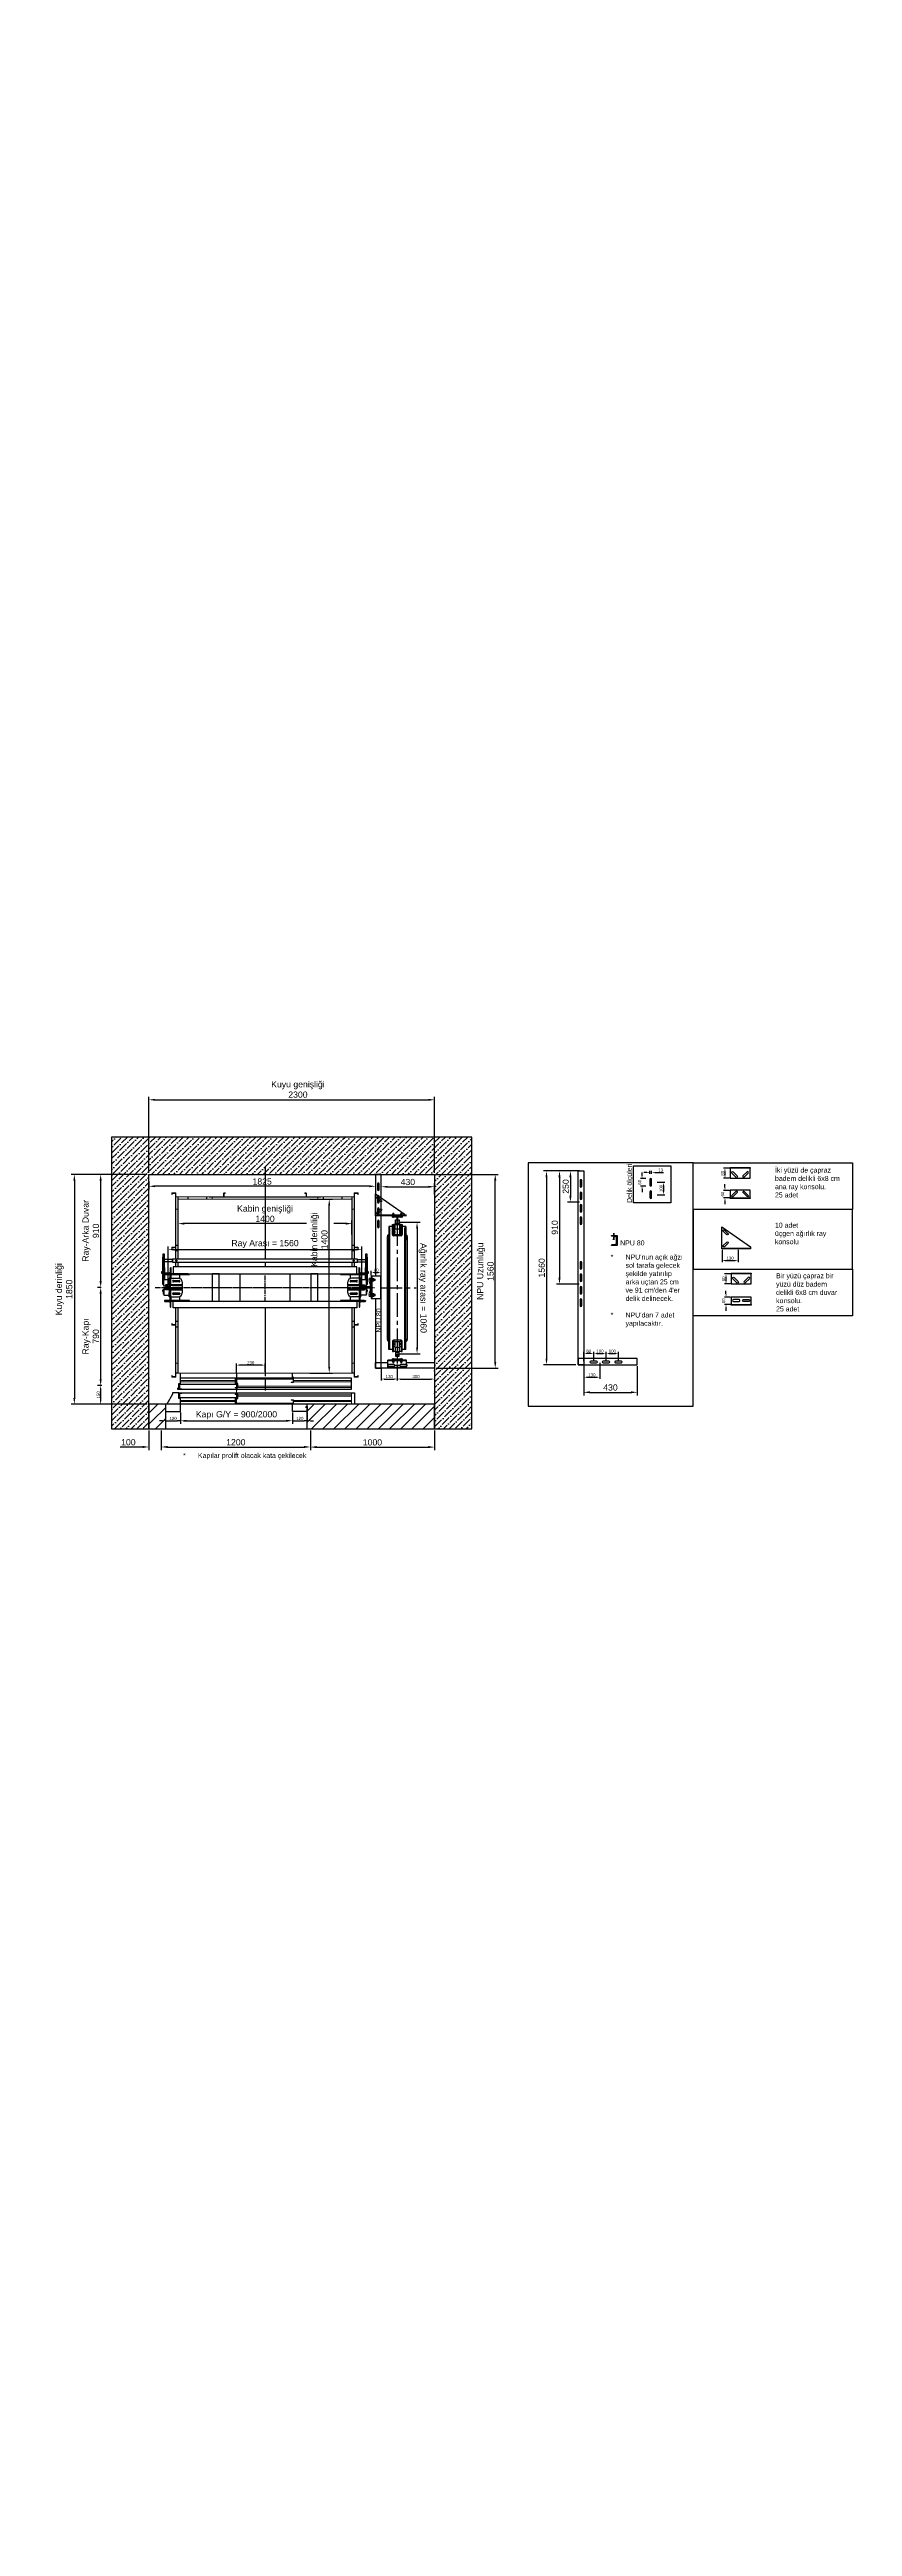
# Model space of a CAD drawing. Header units: millimetres. Extents: x 3597 to 10061, y -6057 to 13883.
import ezdxf

# ---------------------------------------------------------------- set-up
doc = ezdxf.new("R2010")
doc.units = ezdxf.units.MM
doc.set_wipeout_variables(frame=1)
for name, pattern in [('ACAD_ISO07W100', [3, 0, -3]), ('CENTER2', [28.575, 19.05, -3.175, 3.175, -3.175]), ('CENTERX2', [4, 2.5, -0.5, 0.5, -0.5])]:
    doc.linetypes.add(name, pattern=pattern)
for name, color, linetype in [('DEMİR-ÇELİK', 3, 'Continuous'), ('EKSEN', 253, 'CENTERX2'), ('KONSOL-TIRNAK grubu', 242, 'Continuous'), ('Layer1', 3, 'Continuous'), ('Layer2', 2, 'Continuous'), ('RAY', 4, 'Continuous'), ('TAŞIYICI BETONARME', 232, 'Continuous'), ('TUĞLA DUVAR', 251, 'Continuous')]:
    doc.layers.add(name, color=color, linetype=linetype)
doc.styles.get("Standard").update_dxf_attribs({"font": 'arial.ttf'})
doc.dimstyles.new('DimStyleALP', dxfattribs={"dimscale": 20, "dimtxt": 2.5, "dimasz": 2.5, "dimexe": 1.25, "dimexo": 0.625, "dimtad": 1, "dimdsep": 46, "dimtxsty": 'Standard', "dimcen": 2.5, "dimclrd": 60, "dimclre": 60, "dimadec": 0, "dimazin": 0, "dimtfac": 1, "dimtofl": 0, "dimtmove": 0, "dimatfit": 3, "dimfxl": 1, "dimarcsym": 0})
doc.dimstyles.new('DimStyleALPx0.5', dxfattribs={"dimscale": 10, "dimtxt": 2.5, "dimasz": 2.5, "dimexe": 1.25, "dimexo": 0.625, "dimtad": 1, "dimdsep": 46, "dimtxsty": 'Standard', "dimcen": 2.5, "dimclrd": 60, "dimclre": 60, "dimadec": 0, "dimazin": 0, "dimtfac": 1, "dimtofl": 0, "dimtmove": 0, "dimatfit": 3, "dimfxl": 1, "dimarcsym": 0})
doc.dimstyles.new('M', dxfattribs={"dimscale": 20, "dimtxt": 2.5, "dimasz": 2.5, "dimexe": 1.25, "dimexo": 0.625, "dimtad": 1, "dimdsep": 46, "dimtxsty": 'Standard', "dimcen": 2.5, "dimclrd": 60, "dimclre": 60, "dimadec": 0, "dimazin": 0, "dimtfac": 1, "dimtofl": 0, "dimtmove": 0, "dimatfit": 3, "dimfxl": 1, "dimarcsym": 0})
doc.dimstyles.new('S', dxfattribs={"dimscale": 10, "dimtxt": 2.5, "dimasz": 2.5, "dimexe": 1.25, "dimexo": 0.625, "dimtad": 1, "dimdsep": 46, "dimtxsty": 'Standard', "dimcen": 2.5, "dimclrd": 60, "dimclre": 60, "dimadec": 0, "dimazin": 0, "dimtfac": 1, "dimtofl": 0, "dimtmove": 0, "dimatfit": 3, "dimfxl": 1, "dimarcsym": 0})

# ---------------------------------------------------------------- blocks, each defined once
blk = doc.blocks.new('U deliği')
at = {"layer": 'DEMİR-ÇELİK'}
for points in [[(32198, 8985, 1), (32211, 8985), (32211, 9032, 1), (32198, 9032)], [(32198, 8885, 1), (32211, 8885), (32211, 8932, 1), (32198, 8932)]]:
    blk.add_lwpolyline(points, format="xyb", close=True, dxfattribs=at)
blk = doc.blocks.new('*D19')
at = {"color": 60, "linetype": 'ByBlock', "lineweight": -2, "transparency": 16777216}
for p, q in [((7840, 4855), (7573, 4855)), ((7598, 4805), (7598, 3345)), ((7835, 3295), (7573, 3295))]:
    blk.add_line(p, q, dxfattribs=at)
at = {"color": 60, "transparency": 16777216}
for points in [[(7590, 4805), (7606, 4805), (7598, 4855)], [(7590, 3345), (7606, 3345), (7598, 3295)]]:
    blk.add_solid(points, dxfattribs=at)
at = {"layer": 'Defpoints', "color": 0, "transparency": 16777216}
for p in [(7853, 4855), (7598, 3295), (7848, 3295)]:
    blk.add_point(p, dxfattribs=at)
at = {"color": 0, "transparency": 16777216, "insert": (7560, 4075), "char_height": 50, "attachment_point": 5, "rotation": 90}
blk.add_mtext('1560', dxfattribs=at)
blk = doc.blocks.new('50lik ray konsolu 80mm')
blk.add_wipeout([(33296, 9427), (33456, 9427), (33456, 9342), (33296, 9342)])
at = {"layer": 'KONSOL-TIRNAK grubu'}
for points in [[(33296, 9427), (33456, 9427), (33456, 9422), (33296, 9422)], [(33456, 9342), (33456, 9422), (33296, 9422), (33296, 9342)]]:
    blk.add_lwpolyline(points, close=True, dxfattribs=at)
for points in [[(33319, 9393), (33352, 9361, -1), (33342, 9351), (33309, 9383, -1)], [(33432, 9393), (33399, 9361, 1), (33409, 9351), (33442, 9383, 1)]]:
    blk.add_lwpolyline(points, format="xyb", close=True, dxfattribs=at)
blk = doc.blocks.new('*D20')
at = {"color": 60, "linetype": 'ByBlock', "lineweight": -2, "transparency": 16777216}
for p, q in [((9070, 4877), (9022, 4877)), ((9070, 4797), (9022, 4797)), ((9035, 4852), (9035, 4822))]:
    blk.add_line(p, q, dxfattribs=at)
at = {"color": 60, "transparency": 16777216}
for points in [[(9030, 4852), (9039, 4852), (9035, 4877)], [(9030, 4822), (9039, 4822), (9035, 4797)]]:
    blk.add_solid(points, dxfattribs=at)
at = {"layer": 'Defpoints', "color": 0, "transparency": 16777216}
for p in [(9035, 4797), (9077, 4877), (9077, 4797)]:
    blk.add_point(p, dxfattribs=at)
at = {"color": 0, "transparency": 16777216, "insert": (9016, 4837), "char_height": 25, "attachment_point": 5, "rotation": 90}
blk.add_mtext('80', dxfattribs=at)
blk = doc.blocks.new('*D21')
at = {"color": 60, "linetype": 'ByBlock', "lineweight": -2, "transparency": 16777216}
for p, q in [((9070, 4699), (9022, 4699)), ((9070, 4639), (9022, 4639)), ((9035, 4724), (9035, 4749)), ((9035, 4614), (9035, 4589))]:
    blk.add_line(p, q, dxfattribs=at)
at = {"color": 60, "transparency": 16777216}
for points in [[(9030, 4724), (9039, 4724), (9035, 4699)], [(9030, 4614), (9039, 4614), (9035, 4639)]]:
    blk.add_solid(points, dxfattribs=at)
at = {"layer": 'Defpoints', "color": 0, "transparency": 16777216}
for p in [(9035, 4639), (9077, 4699), (9077, 4639)]:
    blk.add_point(p, dxfattribs=at)
at = {"color": 0, "transparency": 16777216, "insert": (9016, 4669), "char_height": 25, "attachment_point": 5, "rotation": 90}
blk.add_mtext('60', dxfattribs=at)
blk = doc.blocks.new('*D22')
at = {"color": 60, "linetype": 'ByBlock', "lineweight": -2, "transparency": 16777216}
for p, q in [((9079, 4026), (9031, 4026)), ((9043, 4001), (9043, 3971)), ((9079, 3946), (9031, 3946))]:
    blk.add_line(p, q, dxfattribs=at)
at = {"color": 60, "transparency": 16777216}
for points in [[(9039, 4001), (9048, 4001), (9043, 4026)], [(9039, 3971), (9048, 3971), (9043, 3946)]]:
    blk.add_solid(points, dxfattribs=at)
at = {"layer": 'Defpoints', "color": 0, "transparency": 16777216}
for p in [(9085, 4026), (9043, 3946), (9085, 3946)]:
    blk.add_point(p, dxfattribs=at)
at = {"color": 0, "transparency": 16777216, "insert": (9024, 3986), "char_height": 25, "attachment_point": 5, "rotation": 90}
blk.add_mtext('80', dxfattribs=at)
blk = doc.blocks.new('*D23')
at = {"color": 60, "linetype": 'ByBlock', "lineweight": -2, "transparency": 16777216}
for p, q in [((9079, 3840), (9031, 3840)), ((9043, 3865), (9043, 3890)), ((9079, 3780), (9031, 3780)), ((9043, 3755), (9043, 3730))]:
    blk.add_line(p, q, dxfattribs=at)
at = {"color": 60, "transparency": 16777216}
for points in [[(9039, 3865), (9048, 3865), (9043, 3840)], [(9039, 3755), (9048, 3755), (9043, 3780)]]:
    blk.add_solid(points, dxfattribs=at)
at = {"layer": 'Defpoints', "color": 0, "transparency": 16777216}
for p in [(9085, 3840), (9043, 3780), (9085, 3780)]:
    blk.add_point(p, dxfattribs=at)
at = {"color": 0, "transparency": 16777216, "insert": (9024, 3810), "char_height": 25, "attachment_point": 5, "rotation": 90}
blk.add_mtext('60', dxfattribs=at)
blk = doc.blocks.new('*D24')
at = {"color": 60, "linetype": 'ByBlock', "lineweight": -2, "transparency": 16777216}
for p, q in [((7898, 3283), (7898, 3048)), ((8328, 3283), (8328, 3048)), ((7948, 3073), (8278, 3073))]:
    blk.add_line(p, q, dxfattribs=at)
at = {"color": 60, "transparency": 16777216}
for points in [[(7948, 3082), (7948, 3065), (7898, 3073)], [(8278, 3082), (8278, 3065), (8328, 3073)]]:
    blk.add_solid(points, dxfattribs=at)
at = {"layer": 'Defpoints', "color": 0, "transparency": 16777216}
for p in [(7898, 3295), (8328, 3295), (8328, 3073)]:
    blk.add_point(p, dxfattribs=at)
at = {"color": 0, "transparency": 16777216, "insert": (8113, 3112), "char_height": 50, "attachment_point": 5}
blk.add_mtext('430', dxfattribs=at)
blk = doc.blocks.new('*D25')
at = {"color": 60, "linetype": 'ByBlock', "lineweight": -2, "transparency": 16777216}
for p, q in [((7863, 4855), (7678, 4855)), ((7703, 4805), (7703, 3995)), ((7860, 3945), (7678, 3945))]:
    blk.add_line(p, q, dxfattribs=at)
at = {"color": 60, "transparency": 16777216}
for points in [[(7694, 4805), (7711, 4805), (7703, 4855)], [(7694, 3995), (7711, 3995), (7703, 3945)]]:
    blk.add_solid(points, dxfattribs=at)
at = {"layer": 'Defpoints', "color": 0, "transparency": 16777216}
for p in [(7875, 4855), (7703, 3945), (7873, 3945)]:
    blk.add_point(p, dxfattribs=at)
at = {"color": 0, "transparency": 16777216, "insert": (7665, 4400), "char_height": 50, "attachment_point": 5, "rotation": 90}
blk.add_mtext('910', dxfattribs=at)
blk = doc.blocks.new('*U28')
blk.add_wipeout([(-55, -75), (-110, -75), (-110, 75), (-55, 75)])
at = {"layer": 'EKSEN', "linetype": 'CENTER2'}
blk.add_line((0, 0), (-82, 0), dxfattribs=at)
at = {"layer": 'KONSOL-TIRNAK grubu', "linetype": 'ByBlock'}
blk.add_line((-110, -75), (-110, 75), dxfattribs=at)
at = {"layer": 'KONSOL-TIRNAK grubu'}
for p, q in [((-110, 75), (-50, 75)), ((-55, -75), (-55, 75)), ((-50, -75), (-50, 75)), ((-50, 30), (-50, -30)), ((-110, -75), (-50, -75))]:
    blk.add_line(p, q, dxfattribs=at)
at = {"layer": 'KONSOL-TIRNAK grubu', "lineweight": 20}
for p, q in [((-36, 32), (-74, 32)), ((-72, 35), (-71, 36)), ((-72, 32), (-72, 35)), ((-72, 35), (-65, 35)), ((-72, 32), (-72, 29)), ((-72, 29), (-65, 29)), ((-72, 29), (-71, 28)), ((-71, 36), (-65, 36)), ((-71, 36), (-71, 32)), ((-71, 28), (-71, 32)), ((-71, 28), (-65, 28)), ((-59, 39), (-65, 39)), ((-65, 37), (-65, 32)), ((-59, 36), (-65, 36)), ((-65, 26), (-65, 32)), ((-59, 28), (-65, 28)), ((-59, 25), (-65, 25)), ((-59, 37), (-57, 37)), ((-59, 37), (-59, 32)), ((-57, 33), (-59, 31)), ((-57, 33), (-59, 30)), ((-59, 26), (-59, 32)), ((-59, 26), (-57, 26)), ((-57, 41), (-55, 41)), ((-57, 41), (-57, 32)), ((-57, 23), (-57, 32)), ((-57, 23), (-55, 23)), ((-39, 41), (-50, 41)), ((-45, 38), (-50, 38)), ((-45, 35), (-50, 35)), ((-45, 29), (-50, 29)), ((-45, 21), (-45, 38)), ((-45, 21), (-44, 21)), ((-44, 10), (-44, 21)), ((-44, 10), (-41, 10)), ((-41, 10), (-39, 21)), ((-39, 21), (-39, 41)), ((-36, -32), (-74, -32)), ((-72, -29), (-71, -28)), ((-72, -29), (-65, -29)), ((-72, -32), (-72, -29)), ((-72, -32), (-72, -35)), ((-72, -35), (-71, -36)), ((-72, -35), (-65, -35)), ((-71, -28), (-71, -32)), ((-71, -28), (-65, -28)), ((-71, -36), (-71, -32)), ((-71, -36), (-65, -36)), ((-59, -25), (-65, -25)), ((-65, -26), (-65, -32)), ((-59, -28), (-65, -28)), ((-65, -37), (-65, -32)), ((-59, -36), (-65, -36)), ((-59, -39), (-65, -39)), ((-59, -26), (-57, -26)), ((-59, -26), (-59, -32)), ((-57, -33), (-59, -30)), ((-57, -33), (-59, -31)), ((-59, -37), (-59, -32)), ((-59, -37), (-57, -37)), ((-57, -23), (-57, -32)), ((-57, -23), (-55, -23)), ((-57, -41), (-57, -32)), ((-57, -41), (-55, -41)), ((-45, -29), (-50, -29)), ((-45, -35), (-50, -35)), ((-45, -38), (-50, -38)), ((-39, -41), (-50, -41)), ((-45, -21), (-45, -38)), ((-45, -21), (-44, -21)), ((-44, -10), (-41, -10)), ((-44, -10), (-44, -21)), ((-41, -10), (-39, -21)), ((-39, -21), (-39, -41))]:
    blk.add_line(p, q, dxfattribs=at)
for centre, radius, start, end in [((-63, 37), 2.62, 135.7033, 224.2967), ((-56, 32), 9.36, 156.9925, 203.0075), ((-63, 26), 2.62, 135.7033, 224.2967), ((-61, 37), 2.62, 315.7033, 44.2967), ((-68, 32), 9.36, 336.9925, 23.0075), ((-61, 26), 2.62, 315.7033, 44.2967), ((-63, -26), 2.62, 135.7033, 224.2967), ((-56, -32), 9.36, 156.9925, 203.0075), ((-63, -37), 2.62, 135.7033, 224.2967), ((-61, -26), 2.62, 315.7033, 44.2967), ((-68, -32), 9.36, 336.9925, 23.0075), ((-61, -37), 2.62, 315.7033, 44.2967)]:
    blk.add_arc(centre, radius, start, end, dxfattribs=at)
at = {"layer": 'RAY'}
blk.add_lwpolyline([(-46, -7, -0.414214), (-41, -2), (0, -2), (0, 2), (-41, 2, -0.414214), (-46, 7), (-46, 21, 0.414214), (-50, 25), (-50, -25, 0.414214), (-46, -21)], format="xyb", close=True, dxfattribs=at)
blk = doc.blocks.new('*U36')
blk.add_wipeout([(-115, -75), (-110, -75), (-110, 75), (-115, 75)])
at = {"layer": 'EKSEN', "linetype": 'CENTER2'}
blk.add_line((-60, 0), (-82, 0), dxfattribs=at)
at = {"layer": 'KONSOL-TIRNAK grubu', "lineweight": 20}
for p, q in [((-96, 32), (-134, 32)), ((-132, 35), (-131, 36)), ((-132, 32), (-132, 35)), ((-132, 35), (-125, 35)), ((-132, 32), (-132, 29)), ((-132, 29), (-125, 29)), ((-132, 29), (-131, 28)), ((-131, 36), (-125, 36)), ((-131, 36), (-131, 32)), ((-131, 28), (-131, 32)), ((-131, 28), (-125, 28)), ((-119, 39), (-125, 39)), ((-125, 37), (-125, 32)), ((-119, 36), (-125, 36)), ((-125, 26), (-125, 32)), ((-119, 28), (-125, 28)), ((-119, 25), (-125, 25)), ((-119, 37), (-117, 37)), ((-119, 37), (-119, 32)), ((-117, 33), (-119, 31)), ((-117, 33), (-119, 30)), ((-119, 26), (-119, 32)), ((-119, 26), (-117, 26)), ((-117, 41), (-115, 41)), ((-117, 41), (-117, 32)), ((-117, 23), (-117, 32)), ((-117, 23), (-115, 23)), ((-99, 41), (-110, 41)), ((-105, 38), (-110, 38)), ((-105, 35), (-110, 35)), ((-105, 29), (-110, 29)), ((-105, 21), (-105, 38)), ((-105, 21), (-104, 21)), ((-104, 10), (-104, 21)), ((-104, 10), (-101, 10)), ((-101, 10), (-99, 21)), ((-99, 21), (-99, 41)), ((-96, -32), (-134, -32)), ((-132, -29), (-131, -28)), ((-132, -29), (-125, -29)), ((-132, -32), (-132, -29)), ((-132, -32), (-132, -35)), ((-132, -35), (-131, -36)), ((-132, -35), (-125, -35)), ((-131, -28), (-131, -32)), ((-131, -28), (-125, -28)), ((-131, -36), (-131, -32)), ((-131, -36), (-125, -36)), ((-119, -25), (-125, -25)), ((-125, -26), (-125, -32)), ((-119, -28), (-125, -28)), ((-125, -37), (-125, -32)), ((-119, -36), (-125, -36)), ((-119, -39), (-125, -39)), ((-119, -26), (-117, -26)), ((-119, -26), (-119, -32)), ((-117, -33), (-119, -30)), ((-117, -33), (-119, -31)), ((-119, -37), (-119, -32)), ((-119, -37), (-117, -37)), ((-117, -23), (-117, -32)), ((-117, -23), (-115, -23)), ((-117, -41), (-117, -32)), ((-117, -41), (-115, -41)), ((-105, -29), (-110, -29)), ((-105, -35), (-110, -35)), ((-105, -38), (-110, -38)), ((-99, -41), (-110, -41)), ((-105, -21), (-105, -38)), ((-105, -21), (-104, -21)), ((-104, -10), (-101, -10)), ((-104, -10), (-104, -21)), ((-101, -10), (-99, -21)), ((-99, -21), (-99, -41))]:
    blk.add_line(p, q, dxfattribs=at)
at = {"layer": 'KONSOL-TIRNAK grubu'}
for p, q in [((-115, -75), (-115, 75)), ((-110, -75), (-110, 75)), ((-110, 75), (-110, 75)), ((-110, 30), (-110, -30)), ((-110, -75), (-110, -75))]:
    blk.add_line(p, q, dxfattribs=at)
at = {"layer": 'KONSOL-TIRNAK grubu', "linetype": 'ByBlock'}
blk.add_line((-110, -75), (-110, 75), dxfattribs=at)
at = {"layer": 'KONSOL-TIRNAK grubu', "lineweight": 20}
for centre, radius, start, end in [((-123, 37), 2.62, 135.7033, 224.2967), ((-116, 32), 9.36, 156.9925, 203.0075), ((-123, 26), 2.62, 135.7033, 224.2967), ((-121, 37), 2.62, 315.7033, 44.2967), ((-128, 32), 9.36, 336.9925, 23.0075), ((-121, 26), 2.62, 315.7033, 44.2967), ((-123, -26), 2.62, 135.7033, 224.2967), ((-116, -32), 9.36, 156.9925, 203.0075), ((-123, -37), 2.62, 135.7033, 224.2967), ((-121, -26), 2.62, 315.7033, 44.2967), ((-128, -32), 9.36, 336.9925, 23.0075), ((-121, -37), 2.62, 315.7033, 44.2967)]:
    blk.add_arc(centre, radius, start, end, dxfattribs=at)
at = {"layer": 'RAY'}
blk.add_lwpolyline([(-106, -7, -0.414214), (-101, -2), (-60, -2), (-60, 2), (-101, 2, -0.414214), (-106, 7), (-106, 21, 0.414214), (-110, 25), (-110, -25, 0.414214), (-106, -21)], format="xyb", close=True, dxfattribs=at)
blk = doc.blocks.new('*U2')
at = {"layer": 'EKSEN', "color": 0, "linetype": 'CENTER2', "ltscale": 10, "transparency": 16777216}
blk.add_line((0, -72.5), (0, 230), dxfattribs=at)
blk = doc.blocks.new('*D34')
at = {"color": 60, "linetype": 'ByBlock', "lineweight": -2, "transparency": 16777216}
for p, q in [((-13, 530), (-184, 530)), ((-159, -480), (-159, 480)), ((-13, -530), (-184, -530))]:
    blk.add_line(p, q, dxfattribs=at)
at = {"color": 60, "transparency": 16777216}
for points in [[(-167, 480), (-151, 480), (-159, 530)], [(-167, -480), (-151, -480), (-159, -530)]]:
    blk.add_solid(points, dxfattribs=at)
at = {"layer": 'Defpoints', "color": 0, "transparency": 16777216}
for p in [(-159, 530), (0, 530), (0, -530)]:
    blk.add_point(p, dxfattribs=at)
at = {"color": 0, "transparency": 16777216, "insert": (-204, 0), "char_height": 50, "width": 19939.61, "attachment_point": 5, "rotation": 90}
blk.add_mtext('Ağırlık ray arası = 1060', dxfattribs=at)
blk = doc.blocks.new('*D35')
at = {"color": 60, "linetype": 'ByBlock', "lineweight": -2, "transparency": 16777216}
for p, q in [((6267, 4665), (6267, 4753)), ((6317, 4728), (6647, 4728)), ((6697, 4665), (6697, 4753))]:
    blk.add_line(p, q, dxfattribs=at)
at = {"color": 60, "transparency": 16777216}
for points in [[(6317, 4736), (6317, 4720), (6267, 4728)], [(6647, 4736), (6647, 4720), (6697, 4728)]]:
    blk.add_solid(points, dxfattribs=at)
at = {"layer": 'Defpoints', "color": 0, "transparency": 16777216}
for p in [(6267, 4653), (6697, 4728), (6697, 4653)]:
    blk.add_point(p, dxfattribs=at)
at = {"color": 0, "transparency": 16777216, "insert": (6482, 4766), "char_height": 50, "attachment_point": 5}
blk.add_mtext('430', dxfattribs=at)
blk = doc.blocks.new('A$C720453b0')
at = {"color": 175, "linetype": 'Continuous', "lineweight": 25, "true_color": 0x4554a5}
for p, q in [((18, 230), (0, 230)), ((0, 230), (0, 0)), ((5, 230), (5, 0)), ((178, 0), (18, 230)), ((0, 0), (178, 0)), ((45, 48), (18, 19)), ((27, 10), (55, 39)), ((115, 39), (143, 10)), ((152, 19), (125, 48))]:
    blk.add_line(p, q, dxfattribs=at)
for centre, start, end in [((23, 15), 136.5675, 316.5675), ((50, 44), 316.5675, 136.5675), ((120, 44), 43.4325, 223.4325), ((148, 15), 223.4325, 43.4325)]:
    blk.add_arc(centre, 6.5, start, end, dxfattribs=at)
blk = doc.blocks.new('*D37')
at = {"color": 60, "linetype": 'ByBlock', "lineweight": -2, "transparency": 16777216}
for p, q in [((7898, 3289), (7898, 3183)), ((7923, 3195), (8003, 3195)), ((8028, 3311), (8028, 3183))]:
    blk.add_line(p, q, dxfattribs=at)
at = {"color": 60, "transparency": 16777216}
for points in [[(7923, 3199), (7923, 3191), (7898, 3195)], [(8003, 3199), (8003, 3191), (8028, 3195)]]:
    blk.add_solid(points, dxfattribs=at)
at = {"layer": 'Defpoints', "color": 0, "transparency": 16777216}
for p in [(7898, 3295), (8028, 3318), (8028, 3195)]:
    blk.add_point(p, dxfattribs=at)
at = {"color": 0, "transparency": 16777216, "insert": (7963, 3214), "char_height": 25, "attachment_point": 5}
blk.add_mtext('130', dxfattribs=at)
blk = doc.blocks.new('*D38')
at = {"color": 60, "linetype": 'ByBlock', "lineweight": -2, "transparency": 16777216}
for p, q in [((6267, 3262), (6267, 3168)), ((6397, 3284), (6397, 3168)), ((6292, 3180), (6372, 3180))]:
    blk.add_line(p, q, dxfattribs=at)
at = {"color": 60, "transparency": 16777216}
for points in [[(6292, 3185), (6292, 3176), (6267, 3180)], [(6372, 3185), (6372, 3176), (6397, 3180)]]:
    blk.add_solid(points, dxfattribs=at)
at = {"layer": 'Defpoints', "color": 0, "transparency": 16777216}
for p in [(6267, 3268), (6397, 3290), (6397, 3180)]:
    blk.add_point(p, dxfattribs=at)
at = {"color": 0, "transparency": 16777216, "insert": (6332, 3200), "char_height": 25, "attachment_point": 5}
blk.add_mtext('130', dxfattribs=at)
blk = doc.blocks.new('*D39')
at = {"color": 60, "linetype": 'ByBlock', "lineweight": -2, "transparency": 16777216}
for p, q in [((7863, 4855), (7766, 4855)), ((7791, 4805), (7791, 4655)), ((7863, 4605), (7766, 4605))]:
    blk.add_line(p, q, dxfattribs=at)
at = {"color": 60, "transparency": 16777216}
for points in [[(7782, 4805), (7799, 4805), (7791, 4855)], [(7782, 4655), (7799, 4655), (7791, 4605)]]:
    blk.add_solid(points, dxfattribs=at)
at = {"layer": 'Defpoints', "color": 0, "transparency": 16777216}
for p in [(7875, 4855), (7791, 4605), (7875, 4605)]:
    blk.add_point(p, dxfattribs=at)
at = {"color": 0, "transparency": 16777216, "insert": (7753, 4730), "char_height": 50, "attachment_point": 5, "rotation": 90}
blk.add_mtext('250', dxfattribs=at)
blk = doc.blocks.new('*D40')
at = {"color": 60, "linetype": 'ByBlock', "lineweight": -2, "transparency": 16777216}
for p, q in [((7898, 3324), (7898, 3398)), ((7978, 3324), (7978, 3398)), ((7953, 3386), (7923, 3386))]:
    blk.add_line(p, q, dxfattribs=at)
at = {"color": 60, "transparency": 16777216}
for points in [[(7923, 3390), (7923, 3382), (7898, 3386)], [(7953, 3390), (7953, 3382), (7978, 3386)]]:
    blk.add_solid(points, dxfattribs=at)
at = {"layer": 'Defpoints', "color": 0, "transparency": 16777216}
for p in [(7898, 3386), (7898, 3318), (7978, 3318)]:
    blk.add_point(p, dxfattribs=at)
at = {"color": 0, "transparency": 16777216, "insert": (7938, 3405), "char_height": 25, "attachment_point": 5}
blk.add_mtext('80', dxfattribs=at)
blk = doc.blocks.new('*D41')
at = {"color": 60, "linetype": 'ByBlock', "lineweight": -2, "transparency": 16777216}
for p, q in [((7978, 3324), (7978, 3398)), ((8078, 3324), (8078, 3398)), ((8003, 3386), (8053, 3386))]:
    blk.add_line(p, q, dxfattribs=at)
at = {"color": 60, "transparency": 16777216}
for points in [[(8003, 3390), (8003, 3382), (7978, 3386)], [(8053, 3390), (8053, 3382), (8078, 3386)]]:
    blk.add_solid(points, dxfattribs=at)
at = {"layer": 'Defpoints', "color": 0, "transparency": 16777216}
for p in [(7978, 3318), (8078, 3386), (8078, 3317)]:
    blk.add_point(p, dxfattribs=at)
at = {"color": 0, "transparency": 16777216, "insert": (8028, 3405), "char_height": 25, "attachment_point": 5}
blk.add_mtext('100', dxfattribs=at)
blk = doc.blocks.new('*D42')
at = {"color": 60, "linetype": 'ByBlock', "lineweight": -2, "transparency": 16777216}
for p, q in [((8078, 3324), (8078, 3398)), ((8178, 3324), (8178, 3398)), ((8103, 3386), (8153, 3386))]:
    blk.add_line(p, q, dxfattribs=at)
at = {"color": 60, "transparency": 16777216}
for points in [[(8103, 3390), (8103, 3382), (8078, 3386)], [(8153, 3390), (8153, 3382), (8178, 3386)]]:
    blk.add_solid(points, dxfattribs=at)
at = {"layer": 'Defpoints', "color": 0, "transparency": 16777216}
for p in [(8078, 3317), (8178, 3386), (8178, 3317)]:
    blk.add_point(p, dxfattribs=at)
at = {"color": 0, "transparency": 16777216, "insert": (8128, 3405), "char_height": 25, "attachment_point": 5}
blk.add_mtext('100', dxfattribs=at)
blk = doc.blocks.new('*D43')
at = {"color": 60, "linetype": 'ByBlock', "lineweight": -2, "transparency": 16777216}
for p, q in [((8406, 4844), (8381, 4844)), ((8431, 4832), (8431, 4856)), ((8444, 4832), (8444, 4856)), ((8469, 4844), (8540, 4844))]:
    blk.add_line(p, q, dxfattribs=at)
at = {"color": 60, "transparency": 16777216}
for points in [[(8406, 4848), (8406, 4840), (8431, 4844)], [(8469, 4848), (8469, 4840), (8444, 4844)]]:
    blk.add_solid(points, dxfattribs=at)
at = {"layer": 'Defpoints', "color": 0, "transparency": 16777216}
for p in [(8431, 4825), (8444, 4844), (8444, 4825)]:
    blk.add_point(p, dxfattribs=at)
at = {"color": 0, "transparency": 16777216, "insert": (8517, 4863), "char_height": 25, "attachment_point": 5}
blk.add_mtext('13', dxfattribs=at)
blk = doc.blocks.new('*D44')
at = {"color": 60, "linetype": 'ByBlock', "lineweight": -2, "transparency": 16777216}
for p, q in [((8399, 4794), (8355, 4794)), ((8367, 4819), (8367, 4844)), ((8399, 4734), (8355, 4734)), ((8367, 4709), (8367, 4684))]:
    blk.add_line(p, q, dxfattribs=at)
at = {"color": 60, "transparency": 16777216}
for points in [[(8363, 4819), (8372, 4819), (8367, 4794)], [(8363, 4709), (8372, 4709), (8367, 4734)]]:
    blk.add_solid(points, dxfattribs=at)
at = {"layer": 'Defpoints', "color": 0, "transparency": 16777216}
for p in [(8405, 4794), (8367, 4734), (8405, 4734)]:
    blk.add_point(p, dxfattribs=at)
at = {"color": 0, "transparency": 16777216, "insert": (8348, 4764), "char_height": 25, "attachment_point": 5, "rotation": 90}
blk.add_mtext('60', dxfattribs=at)
blk = doc.blocks.new('*D45')
at = {"color": 60, "linetype": 'ByBlock', "lineweight": -2, "transparency": 16777216}
for p, q in [((8488, 4764), (8552, 4764)), ((8489, 4664), (8552, 4664)), ((8540, 4739), (8540, 4689))]:
    blk.add_line(p, q, dxfattribs=at)
at = {"color": 60, "transparency": 16777216}
for points in [[(8536, 4739), (8544, 4739), (8540, 4764)], [(8536, 4689), (8544, 4689), (8540, 4664)]]:
    blk.add_solid(points, dxfattribs=at)
at = {"layer": 'Defpoints', "color": 0, "transparency": 16777216}
for p in [(8482, 4764), (8483, 4664), (8540, 4664)]:
    blk.add_point(p, dxfattribs=at)
at = {"color": 0, "transparency": 16777216, "insert": (8521, 4714), "char_height": 25, "attachment_point": 5, "rotation": 90}
blk.add_mtext('100', dxfattribs=at)
blk = doc.blocks.new('*D46')
at = {"color": 60, "linetype": 'ByBlock', "lineweight": -2, "transparency": 16777216}
for p, q in [((9011, 4221), (9011, 4121)), ((9141, 4221), (9141, 4121)), ((9036, 4134), (9116, 4134))]:
    blk.add_line(p, q, dxfattribs=at)
at = {"color": 60, "transparency": 16777216}
for points in [[(9036, 4138), (9036, 4129), (9011, 4134)], [(9116, 4138), (9116, 4129), (9141, 4134)]]:
    blk.add_solid(points, dxfattribs=at)
at = {"layer": 'Defpoints', "color": 0, "transparency": 16777216}
for p in [(9011, 4227), (9141, 4227), (9141, 4134)]:
    blk.add_point(p, dxfattribs=at)
at = {"color": 0, "transparency": 16777216, "insert": (9076, 4153), "char_height": 25, "attachment_point": 5}
blk.add_mtext('130', dxfattribs=at)
blk = doc.blocks.new('*D74')
at = {"color": 60, "linetype": 'ByBlock', "lineweight": -2, "transparency": 16777216}
for p, q in [((-230, 5), (-230, 77)), ((-25, 64), (-205, 64)), ((0, 10), (0, 77))]:
    blk.add_line(p, q, dxfattribs=at)
at = {"color": 60, "transparency": 16777216}
for points in [[(-205, 69), (-205, 60), (-230, 64)], [(-25, 69), (-25, 60), (0, 64)]]:
    blk.add_solid(points, dxfattribs=at)
at = {"layer": 'Defpoints', "color": 0, "transparency": 16777216}
for p in [(-230, 64), (0, 4), (-230, -2)]:
    blk.add_point(p, dxfattribs=at)
at = {"color": 0, "transparency": 16777216, "insert": (-115, 83), "char_height": 25, "attachment_point": 5}
blk.add_mtext('230', dxfattribs=at)
blk = doc.blocks.new('*D64')
at = {"color": 60, "linetype": 'ByBlock', "lineweight": -2, "transparency": 16777216}
for p, q in [((-780, 13), (-780, 329)), ((-730, 304), (730, 304)), ((780, 13), (780, 329))]:
    blk.add_line(p, q, dxfattribs=at)
at = {"color": 60, "transparency": 16777216}
for points in [[(-730, 312), (-730, 296), (-780, 304)], [(730, 312), (730, 296), (780, 304)]]:
    blk.add_solid(points, dxfattribs=at)
at = {"layer": 'Defpoints', "color": 0, "transparency": 16777216}
for p in [(780, 304), (-780, 0), (780, 0)]:
    blk.add_point(p, dxfattribs=at)
at = {"color": 0, "transparency": 16777216, "insert": (0, 349), "char_height": 50, "attachment_point": 5}
blk.add_mtext('Ray Arası = 1560', dxfattribs=at)
blk = doc.blocks.new('*U60')
at = {"layer": 'EKSEN', "color": 0, "linetype": 'CENTER2', "ltscale": 2, "transparency": 16777216}
blk.add_line((0, -113), (0, 113), dxfattribs=at)
blk = doc.blocks.new('*D69')
at = {"color": 60, "linetype": 'ByBlock', "lineweight": -2, "transparency": 16777216}
for p, q in [((-1163, 925), (-1775, 925)), ((-1750, 875), (-1750, -875)), ((-1163, -925), (-1775, -925))]:
    blk.add_line(p, q, dxfattribs=at)
at = {"color": 60, "transparency": 16777216}
for points in [[(-1758, 875), (-1742, 875), (-1750, 925)], [(-1758, -875), (-1742, -875), (-1750, -925)]]:
    blk.add_solid(points, dxfattribs=at)
at = {"layer": 'Defpoints', "color": 0, "transparency": 16777216}
for p in [(-1150, 925), (-1750, -925), (-1150, -925)]:
    blk.add_point(p, dxfattribs=at)
at = {"color": 0, "transparency": 16777216, "insert": (-1833, 0), "char_height": 50, "attachment_point": 5, "rotation": 90}
blk.add_mtext('Kuyu derinliği^J1850', dxfattribs=at)
blk = doc.blocks.new('*D68')
at = {"color": 60, "linetype": 'ByBlock', "lineweight": -2, "transparency": 16777216}
for p, q in [((-1150, 938), (-1150, 1550)), ((-1100, 1525), (1100, 1525)), ((1150, 938), (1150, 1550))]:
    blk.add_line(p, q, dxfattribs=at)
at = {"color": 60, "transparency": 16777216}
for points in [[(-1100, 1533), (-1100, 1517), (-1150, 1525)], [(1100, 1533), (1100, 1517), (1150, 1525)]]:
    blk.add_solid(points, dxfattribs=at)
at = {"layer": 'Defpoints', "color": 0, "transparency": 16777216}
for p in [(1150, 1525), (-1150, 925), (1150, 925)]:
    blk.add_point(p, dxfattribs=at)
at = {"color": 0, "transparency": 16777216, "insert": (50, 1608), "char_height": 50, "attachment_point": 5}
blk.add_mtext('Kuyu genişliği\\P2300', dxfattribs=at)
blk = doc.blocks.new('*U65')
blk.add_wipeout([(-570, 0), (570, 0), (570, -200), (-570, -200)])
at = {"layer": 'TUĞLA DUVAR'}
blk.add_lwpolyline([(-570, 0), (570, 0), (570, -200), (-570, -200)], close=True, dxfattribs=at)
blk = doc.blocks.new('*D73')
at = {"color": 60, "lineweight": -2, "transparency": 16777216}
for p, q in [((-595, -384), (-620, -384)), ((-425, -384), (-400, -384))]:
    blk.add_line(p, q, dxfattribs=at)
at = {"color": 60, "linetype": 'ByBlock', "lineweight": -2, "transparency": 16777216}
for p, q in [((-570, -316), (-570, -396)), ((-570, -384), (-545, -384)), ((-545, -384), (-475, -384)), ((-450, -384), (-475, -384)), ((-450, -316), (-450, -396))]:
    blk.add_line(p, q, dxfattribs=at)
at = {"color": 60, "transparency": 16777216}
for points in [[(-595, -380), (-595, -388), (-570, -384)], [(-425, -380), (-425, -388), (-450, -384)]]:
    blk.add_solid(points, dxfattribs=at)
at = {"layer": 'Defpoints', "color": 0, "transparency": 16777216}
for p in [(-570, -310), (-450, -310), (-450, -384)]:
    blk.add_point(p, dxfattribs=at)
at = {"color": 0, "transparency": 16777216, "insert": (-510, -365), "char_height": 25, "attachment_point": 5}
blk.add_mtext('120', dxfattribs=at)
blk = doc.blocks.new('*D72')
at = {"color": 60, "linetype": 'ByBlock', "lineweight": -2, "transparency": 16777216}
for p, q in [((-450, -323), (-450, -409)), ((-400, -384), (400, -384)), ((450, -323), (450, -409))]:
    blk.add_line(p, q, dxfattribs=at)
at = {"color": 60, "transparency": 16777216}
for points in [[(-400, -376), (-400, -392), (-450, -384)], [(400, -376), (400, -392), (450, -384)]]:
    blk.add_solid(points, dxfattribs=at)
at = {"layer": 'Defpoints', "color": 0, "transparency": 16777216}
for p in [(-450, -310), (450, -310), (450, -384)]:
    blk.add_point(p, dxfattribs=at)
at = {"color": 0, "transparency": 16777216, "insert": (0, -339), "char_height": 50, "attachment_point": 5}
blk.add_mtext('Kapı G/Y = 900/2000', dxfattribs=at)
blk = doc.blocks.new('*D71')
at = {"color": 60, "lineweight": -2, "transparency": 16777216}
for p, q in [((425, -384), (400, -384)), ((595, -384), (620, -384))]:
    blk.add_line(p, q, dxfattribs=at)
at = {"color": 60, "linetype": 'ByBlock', "lineweight": -2, "transparency": 16777216}
for p, q in [((450, -316), (450, -396)), ((450, -384), (475, -384)), ((475, -384), (545, -384)), ((570, -384), (545, -384)), ((570, -316), (570, -396))]:
    blk.add_line(p, q, dxfattribs=at)
at = {"color": 60, "transparency": 16777216}
for points in [[(425, -380), (425, -388), (450, -384)], [(595, -380), (595, -388), (570, -384)]]:
    blk.add_solid(points, dxfattribs=at)
at = {"layer": 'Defpoints', "color": 0, "transparency": 16777216}
for p in [(450, -310), (570, -310), (570, -384)]:
    blk.add_point(p, dxfattribs=at)
at = {"color": 0, "transparency": 16777216, "insert": (510, -365), "char_height": 25, "attachment_point": 5}
blk.add_mtext('120', dxfattribs=at)
blk = doc.blocks.new('*D82')
at = {"color": 60, "linetype": 'ByBlock', "lineweight": -2, "transparency": 16777216}
for p, q in [((75, 96), (75, 132)), ((100, 120), (130, 120)), ((155, 96), (155, 132))]:
    blk.add_line(p, q, dxfattribs=at)
at = {"color": 60, "transparency": 16777216}
for points in [[(100, 124), (100, 116), (75, 120)], [(130, 124), (130, 116), (155, 120)]]:
    blk.add_solid(points, dxfattribs=at)
at = {"layer": 'Defpoints', "color": 0, "transparency": 16777216}
for p in [(75, 90), (155, 120), (155, 90)]:
    blk.add_point(p, dxfattribs=at)
at = {"color": 0, "transparency": 16777216, "insert": (115, 139), "char_height": 25, "attachment_point": 5}
blk.add_mtext('80', dxfattribs=at)
blk = doc.blocks.new('*D84')
at = {"color": 60, "linetype": 'ByBlock', "lineweight": -2, "transparency": 16777216}
for p, q in [((5693, 4628), (5874, 4628)), ((5849, 3278), (5849, 4578)), ((5693, 3228), (5874, 3228))]:
    blk.add_line(p, q, dxfattribs=at)
at = {"color": 60, "transparency": 16777216}
for points in [[(5841, 4578), (5857, 4578), (5849, 4628)], [(5841, 3278), (5857, 3278), (5849, 3228)]]:
    blk.add_solid(points, dxfattribs=at)
at = {"layer": 'Defpoints', "color": 0, "transparency": 16777216}
for p in [(5680, 4628), (5849, 4628), (5680, 3228)]:
    blk.add_point(p, dxfattribs=at)
at = {"color": 0, "transparency": 16777216, "insert": (5769, 4302), "char_height": 50, "attachment_point": 5, "rotation": 90}
blk.add_mtext('Kabin derinliği^M^J1400', dxfattribs=at)
blk = doc.blocks.new('*D85')
at = {"color": 60, "linetype": 'ByBlock', "lineweight": -2, "transparency": 16777216}
for p, q in [((4632, 4344), (4632, 4456)), ((5665, 4431), (4682, 4431)), ((5982, 4431), (5887, 4431)), ((6032, 4344), (6032, 4456))]:
    blk.add_line(p, q, dxfattribs=at)
at = {"color": 60, "transparency": 16777216}
for points in [[(4682, 4440), (4682, 4423), (4632, 4431)], [(5982, 4440), (5982, 4423), (6032, 4431)]]:
    blk.add_solid(points, dxfattribs=at)
at = {"layer": 'Defpoints', "color": 0, "transparency": 16777216}
for p in [(4632, 4431), (4632, 4331), (6032, 4331)]:
    blk.add_point(p, dxfattribs=at)
at = {"color": 0, "transparency": 16777216, "insert": (5332, 4511), "char_height": 50, "attachment_point": 5}
blk.add_mtext('Kabin genişliği^M^J1400', dxfattribs=at)
blk = doc.blocks.new('*D86')
at = {"color": 60, "linetype": 'ByBlock', "lineweight": -2, "transparency": 16777216}
for p, q in [((4019, 3128), (3996, 3128)), ((4009, 3003), (4009, 3103)), ((4019, 2978), (3996, 2978))]:
    blk.add_line(p, q, dxfattribs=at)
at = {"color": 60, "transparency": 16777216}
for points in [[(4004, 3103), (4013, 3103), (4009, 3128)], [(4004, 3003), (4013, 3003), (4009, 2978)]]:
    blk.add_solid(points, dxfattribs=at)
at = {"layer": 'Defpoints', "color": 0, "transparency": 16777216}
for p in [(4009, 3128), (4025, 3128), (4025, 2978)]:
    blk.add_point(p, dxfattribs=at)
at = {"color": 0, "transparency": 16777216, "insert": (3990, 3053), "char_height": 25, "attachment_point": 5, "rotation": 90}
blk.add_mtext('150', dxfattribs=at)
blk = doc.blocks.new('*D87')
at = {"color": 60, "linetype": 'ByBlock', "lineweight": -2, "transparency": 16777216}
for p, q in [((4013, 3918), (3984, 3918)), ((4009, 3178), (4009, 3868)), ((4013, 3128), (3984, 3128))]:
    blk.add_line(p, q, dxfattribs=at)
at = {"color": 60, "transparency": 16777216}
for points in [[(4000, 3868), (4017, 3868), (4009, 3918)], [(4000, 3178), (4017, 3178), (4009, 3128)]]:
    blk.add_solid(points, dxfattribs=at)
at = {"layer": 'Defpoints', "color": 0, "transparency": 16777216}
for p in [(4009, 3918), (4025, 3918), (4025, 3128)]:
    blk.add_point(p, dxfattribs=at)
at = {"color": 0, "transparency": 16777216, "insert": (3929, 3523), "char_height": 50, "attachment_point": 5, "rotation": 90}
blk.add_mtext('Ray-Kapı^M^J790', dxfattribs=at)
blk = doc.blocks.new('*D88')
at = {"color": 60, "linetype": 'ByBlock', "lineweight": -2, "transparency": 16777216}
for p, q in [((4013, 4828), (3984, 4828)), ((4009, 3968), (4009, 4778)), ((4013, 3918), (3984, 3918))]:
    blk.add_line(p, q, dxfattribs=at)
at = {"color": 60, "transparency": 16777216}
for points in [[(4000, 4778), (4017, 4778), (4009, 4828)], [(4000, 3968), (4017, 3968), (4009, 3918)]]:
    blk.add_solid(points, dxfattribs=at)
at = {"layer": 'Defpoints', "color": 0, "transparency": 16777216}
for p in [(4009, 4828), (4025, 4828), (4025, 3918)]:
    blk.add_point(p, dxfattribs=at)
at = {"color": 0, "transparency": 16777216, "insert": (3929, 4373), "char_height": 50, "attachment_point": 5, "rotation": 90}
blk.add_mtext('Ray-Arka Duvar^M^J910', dxfattribs=at)
blk = doc.blocks.new('*D89')
at = {"color": 60, "linetype": 'ByBlock', "lineweight": -2, "transparency": 16777216}
for p, q in [((4347, 2633), (4166, 2633)), ((4397, 2765), (4397, 2608)), ((4497, 2765), (4497, 2608)), ((4547, 2633), (4597, 2633))]:
    blk.add_line(p, q, dxfattribs=at)
at = {"color": 60, "transparency": 16777216}
for points in [[(4347, 2642), (4347, 2625), (4397, 2633)], [(4547, 2642), (4547, 2625), (4497, 2633)]]:
    blk.add_solid(points, dxfattribs=at)
at = {"layer": 'Defpoints', "color": 0, "transparency": 16777216}
for p in [(4397, 2778), (4497, 2778), (4497, 2633)]:
    blk.add_point(p, dxfattribs=at)
at = {"color": 0, "transparency": 16777216, "insert": (4232, 2671), "char_height": 50, "attachment_point": 5}
blk.add_mtext('100', dxfattribs=at)
blk = doc.blocks.new('*D90')
at = {"color": 60, "linetype": 'ByBlock', "lineweight": -2, "transparency": 16777216}
for p, q in [((4497, 2765), (4497, 2608)), ((4547, 2633), (5647, 2633)), ((5697, 2765), (5697, 2608))]:
    blk.add_line(p, q, dxfattribs=at)
at = {"color": 60, "transparency": 16777216}
for points in [[(4547, 2642), (4547, 2625), (4497, 2633)], [(5647, 2642), (5647, 2625), (5697, 2633)]]:
    blk.add_solid(points, dxfattribs=at)
at = {"layer": 'Defpoints', "color": 0, "transparency": 16777216}
for p in [(4497, 2778), (5697, 2778), (5697, 2633)]:
    blk.add_point(p, dxfattribs=at)
at = {"color": 0, "transparency": 16777216, "insert": (5097, 2671), "char_height": 50, "attachment_point": 5}
blk.add_mtext('1200', dxfattribs=at)
blk = doc.blocks.new('*D91')
at = {"color": 60, "linetype": 'ByBlock', "lineweight": -2, "transparency": 16777216}
for p, q in [((5697, 2765), (5697, 2607)), ((5747, 2632), (6647, 2632)), ((6697, 2765), (6697, 2607))]:
    blk.add_line(p, q, dxfattribs=at)
at = {"color": 60, "transparency": 16777216}
for points in [[(5747, 2641), (5747, 2624), (5697, 2632)], [(6647, 2641), (6647, 2624), (6697, 2632)]]:
    blk.add_solid(points, dxfattribs=at)
at = {"layer": 'Defpoints', "color": 0, "transparency": 16777216}
for p in [(5697, 2778), (6697, 2778), (6697, 2632)]:
    blk.add_point(p, dxfattribs=at)
at = {"color": 0, "transparency": 16777216, "insert": (6197, 2670), "char_height": 50, "attachment_point": 5}
blk.add_mtext('1000', dxfattribs=at)
blk = doc.blocks.new('*D92')
at = {"color": 60, "linetype": 'ByBlock', "lineweight": -2, "transparency": 16777216}
for p, q in [((6222, 4815), (6222, 4707)), ((4397, 4770), (4397, 4707)), ((6172, 4732), (4447, 4732))]:
    blk.add_line(p, q, dxfattribs=at)
at = {"color": 60, "transparency": 16777216}
for points in [[(4447, 4740), (4447, 4724), (4397, 4732)], [(6172, 4740), (6172, 4724), (6222, 4732)]]:
    blk.add_solid(points, dxfattribs=at)
at = {"layer": 'Defpoints', "color": 0, "transparency": 16777216}
for p in [(6222, 4828), (4397, 4783), (4397, 4732)]:
    blk.add_point(p, dxfattribs=at)
at = {"color": 0, "transparency": 16777216, "insert": (5309, 4770), "char_height": 50, "attachment_point": 5}
blk.add_mtext('1825', dxfattribs=at)
blk = doc.blocks.new('*D93')
at = {"color": 60, "linetype": 'ByBlock', "lineweight": -2, "transparency": 16777216}
for p, q in [((6709, 4828), (7210, 4828)), ((7185, 3318), (7185, 4778)), ((6709, 3268), (7210, 3268))]:
    blk.add_line(p, q, dxfattribs=at)
at = {"color": 60, "transparency": 16777216}
for points in [[(7177, 4778), (7194, 4778), (7185, 4828)], [(7177, 3318), (7194, 3318), (7185, 3268)]]:
    blk.add_solid(points, dxfattribs=at)
at = {"layer": 'Defpoints', "color": 0, "transparency": 16777216}
for p in [(6697, 4828), (7185, 4828), (6697, 3268)]:
    blk.add_point(p, dxfattribs=at)
at = {"color": 0, "transparency": 16777216, "insert": (7106, 4048), "char_height": 50, "attachment_point": 5, "rotation": 90}
blk.add_mtext('NPU Uzunluğu \\P1560', dxfattribs=at)
blk = doc.blocks.new('*D94')
at = {"color": 60, "linetype": 'ByBlock', "lineweight": -2, "transparency": 16777216}
for p, q in [((6397, 3284), (6397, 3168)), ((6697, 3262), (6697, 3168)), ((6422, 3180), (6672, 3180))]:
    blk.add_line(p, q, dxfattribs=at)
at = {"color": 60, "transparency": 16777216}
for points in [[(6422, 3185), (6422, 3176), (6397, 3180)], [(6672, 3185), (6672, 3176), (6697, 3180)]]:
    blk.add_solid(points, dxfattribs=at)
at = {"layer": 'Defpoints', "color": 0, "transparency": 16777216}
for p in [(6397, 3290), (6697, 3268), (6697, 3180)]:
    blk.add_point(p, dxfattribs=at)
at = {"color": 0, "transparency": 16777216, "insert": (6547, 3200), "char_height": 25, "attachment_point": 5}
blk.add_mtext('300', dxfattribs=at)
blk = doc.blocks.new('*U33')
at = {"color": 251, "linetype": 'Continuous', "lineweight": 25, "true_color": 0x636466}
for p, q in [((-80, -415), (-80, 415)), ((-80, 415), (-70, 415)), ((-70, 415), (-70, -415.015)), ((-70, 415), (-68, 415)), ((68, 415), (70, 415)), ((70, -415), (70, 415.004)), ((70, 415), (80, 415)), ((80, 415), (80, -415)), ((-80, -415), (-70, -415)), ((-70, -415), (-68, -415)), ((68, -415), (70, -415)), ((70, -415), (80, -415))]:
    blk.add_line(p, q, dxfattribs=at)
at = {"color": 7, "linetype": 'Continuous', "lineweight": 25}
for p, q in [((-68, 495), (-60, 495)), ((-68, 495), (-68, 485)), ((-68, 485), (-60, 485)), ((-68, 485), (-68, 385)), ((-60, 495), (-60, -485)), ((-60, 495), (-40, 495)), ((-40, 510), (-40, 430)), ((-30, 510), (-40, 510)), ((-30, 430), (-40, 430)), ((-31, 435), (-31, 465)), ((-30, 468.317), (-30, 510)), ((-30, 510), (-18, 510)), ((-30, 430), (-30, 431.683)), ((-30, 430), (-30, 420)), ((-28.317, 430), (-30, 430)), ((-30, 420), (30, 420)), ((21.683, 430), (-21.683, 430)), ((-19, 465), (-19, 435)), ((-18, 510), (-18, 475)), ((18, 510), (-18, 510)), ((18, 475), (-18, 475)), ((-13, 510), (-13, 520)), ((13, 520), (13, 510)), ((18, 475), (18, 510)), ((18, 510), (30, 510)), ((19, 435), (19, 465)), ((30, 430), (28.317, 430)), ((30, 510), (30, 468.317)), ((40, 510), (30, 510)), ((30, 431.683), (30, 430)), ((30, 430), (30, 420)), ((30, 430), (40, 430)), ((31, 465), (31, 435)), ((40, 430), (40, 510)), ((40, 495), (60, 495)), ((60, 495), (60, -485)), ((60, 495), (68, 495)), ((60, 485), (68, 485)), ((68, 495), (68, 485)), ((68, 485), (68, 385)), ((-68, 395), (-60, 395)), ((-68, 385), (-60, 385)), ((60, 395), (68, 395)), ((60, 385), (68, 385)), ((-68, -495), (-68, -385)), ((-68, -385), (-60, -385)), ((-68, -395), (-68, -385)), ((-68, -395), (-60, -395)), ((60, -385), (68, -385)), ((60, -395), (68, -395)), ((68, -485), (68, -385)), ((-68, -485), (-60, -485)), ((-68, -495), (-60, -495)), ((-60, -495), (-40, -495)), ((-40, -510), (-40, -430)), ((-30, -430), (-40, -430)), ((-30, -510), (-40, -510)), ((-31, -435), (-31, -465)), ((-30, -430), (-30, -420)), ((-30, -420), (30, -420)), ((-30, -430), (-30, -431.683)), ((-28.317, -430), (-30, -430)), ((-30, -468.317), (-30, -510)), ((-30, -510), (-18, -510)), ((21.683, -430), (-21.683, -430)), ((-19, -465), (-19, -435)), ((-18, -510), (-18, -475)), ((18, -475), (-18, -475)), ((18, -510), (-18, -510)), ((-13, -510), (-13, -520)), ((13, -520), (13, -510)), ((18, -475), (18, -510)), ((18, -510), (30, -510)), ((19, -435), (19, -465)), ((30, -430), (28.317, -430)), ((30, -430), (30, -420)), ((30, -431.683), (30, -430)), ((30, -430), (40, -430)), ((30, -510), (30, -468.317)), ((40, -510), (30, -510)), ((31, -465), (31, -435)), ((40, -430), (40, -510)), ((40, -495), (60, -495)), ((60, -485), (68, -485)), ((60, -495), (68, -495)), ((68, -495), (68, -485))]:
    blk.add_line(p, q, dxfattribs=at)
at = {"color": 2, "linetype": 'Continuous', "lineweight": 25, "true_color": 0xf1eb1f}
for p, q in [((-14.5, 550), (-14.5, 520)), ((-2.5, 550), (-14.5, 550)), ((-14.5, 520), (14.5, 520)), ((-2.5, 530), (-2.5, 550)), ((2.5, 530), (-2.5, 530)), ((14.5, 550), (2.5, 550)), ((2.5, 550), (2.5, 530)), ((14.5, 520), (14.5, 550)), ((-14.5, -520), (14.5, -520)), ((-14.5, -550), (-14.5, -520)), ((-2.5, -550), (-14.5, -550)), ((2.5, -530), (-2.5, -530)), ((-2.5, -530), (-2.5, -550)), ((2.5, -550), (2.5, -530)), ((14.5, -550), (2.5, -550)), ((14.5, -520), (14.5, -550))]:
    blk.add_line(p, q, dxfattribs=at)
at = {"color": 7, "linetype": 'Continuous', "lineweight": 25}
for centre in [(-25, 450), (25, 450), (-25, -450), (25, -450)]:
    blk.add_circle(centre, 6, dxfattribs=at)
at = {"color": 251, "linetype": 'Continuous', "lineweight": 25, "true_color": 0x636466}
for centre, start, end in [((-60, 415), 89.9999975, 180), ((60, 415), 0, 90.0000051), ((-60, -415), 180, 270.0000025), ((60, -415), 269.9999949, 0)]:
    blk.add_arc(centre, 20, start, end, dxfattribs=at)
at = {"color": 7, "linetype": 'Continuous', "lineweight": 25}
for centre, radius, start, end in [((-30, 430), 10, 180, 270), ((-25, 465), 6, 0, 146.4426902), ((-25, 435), 6, 213.5573098, 236.4426902), ((-25, 435), 6, 303.5573098, 0), ((25, 465), 6, 33.5573098, 180), ((25, 435), 6, 180, 236.4426902), ((25, 435), 6, 303.5573098, 326.4426902), ((30, 430), 10, 270, 0), ((-30, -430), 10, 90, 180), ((-25, -435), 6, 123.5573098, 146.4426902), ((-25, -465), 6, 213.5573098, 0), ((-25, -435), 6, 0, 56.4426902), ((25, -435), 6, 123.5573098, 180), ((25, -465), 6, 180, 326.4426902), ((25, -435), 6, 33.5573098, 56.4426902), ((30, -430), 10, 0, 90)]:
    blk.add_arc(centre, radius, start, end, dxfattribs=at)
at = {"color": 251, "linetype": 'Continuous', "lineweight": 25, "true_color": 0x636466, "extrusion": (0, 0, -1)}
for centre, start_param, end_param in [((-60, 415), 1.570025165, 3.141592742), ((60, 415), 3.141592654, 4.712565498)]:
    blk.add_ellipse(centre, major_axis=(0, -20), ratio=0.5, start_param=start_param, end_param=end_param, dxfattribs=at)
at = {"color": 251, "linetype": 'Continuous', "lineweight": 25, "true_color": 0x636466}
for centre, start_param, end_param in [((-60, -415), 1.570025165, 3.141592742), ((60, -415), 3.141592654, 4.712565494)]:
    blk.add_ellipse(centre, major_axis=(0, 20), ratio=0.5, start_param=start_param, end_param=end_param, dxfattribs=at)
at = {"color": 7, "linetype": 'Continuous', "lineweight": 25}
for points, knots in [([(-31, 465), (-30.941, 465.679), (-30.838, 466.859), (-30.25, 467.882), (-30, 468.317)], [0, 0, 0, 0, 0.574869302, 1, 1, 1, 1]), ([(-30, 431.683), (-30.326, 432.282), (-30.893, 433.322), (-30.968, 434.5), (-31, 435)], [0, 0, 0, 0, 0.574889175, 1, 1, 1, 1]), ([(-21.683, 430), (-22.282, 429.682), (-23.479, 429.047), (-25.539, 428.92), (-27.186, 429.326), (-28.039, 429.835), (-28.317, 430)], [0, 0, 0, 0, 0.287551705, 0.575088598, 0.861886973, 1, 1, 1, 1]), ([(28.317, 430), (27.718, 429.682), (26.521, 429.047), (24.461, 428.92), (22.814, 429.326), (21.961, 429.835), (21.683, 430)], [0, 0, 0, 0, 0.287551921, 0.575088522, 0.86188687, 1, 1, 1, 1]), ([(30, 468.317), (30.326, 467.718), (30.893, 466.678), (30.968, 465.5), (31, 465)], [0, 0, 0, 0, 0.57489092, 1, 1, 1, 1]), ([(31, 435), (30.941, 434.321), (30.838, 433.141), (30.25, 432.118), (30, 431.683)], [0, 0, 0, 0, 0.574867382, 1, 1, 1, 1]), ([(-30, -431.683), (-30.326, -432.282), (-30.893, -433.322), (-30.968, -434.5), (-31, -435)], [0, 0, 0, 0, 0.574889175, 1, 1, 1, 1]), ([(-31, -465), (-30.941, -465.679), (-30.838, -466.859), (-30.25, -467.882), (-30, -468.317)], [0, 0, 0, 0, 0.574869302, 1, 1, 1, 1]), ([(-21.683, -430), (-22.282, -429.682), (-23.479, -429.047), (-25.539, -428.92), (-27.186, -429.326), (-28.039, -429.835), (-28.317, -430)], [0, 0, 0, 0, 0.287551705, 0.575088598, 0.861886973, 1, 1, 1, 1]), ([(28.317, -430), (27.718, -429.682), (26.521, -429.047), (24.461, -428.92), (22.814, -429.326), (21.961, -429.835), (21.683, -430)], [0, 0, 0, 0, 0.287551921, 0.575088522, 0.86188687, 1, 1, 1, 1]), ([(31, -435), (30.941, -434.321), (30.838, -433.141), (30.25, -432.118), (30, -431.683)], [0, 0, 0, 0, 0.574867382, 1, 1, 1, 1]), ([(30, -468.317), (30.326, -467.718), (30.893, -466.678), (30.968, -465.5), (31, -465)], [0, 0, 0, 0, 0.57489092, 1, 1, 1, 1])]:
    blk.add_open_spline(points, degree=3, knots=knots, dxfattribs=at)
at = {"layer": 'EKSEN', "linetype": 'CENTER2', "ltscale": 10}
blk.add_line((0, -530), (0, 530), dxfattribs=at)
at = {"layer": 'EKSEN', "linetype": 'CENTER2', "ltscale": 10, "rotation": 90.00000000000001}
blk.add_blockref('*U2', (78.75, 0), dxfattribs=at)
dim = blk.add_linear_dim(base=(-158.968, 530), p1=(0, -530), p2=(0, 530), angle=90, text='Ağırlık ray arası = <>', dimstyle='DimStyleALP')
dim.commit()
dim.dimension.update_dxf_attribs({"geometry": '*D34', "text_midpoint": (-158.968, 0), "dimtype": 160})
blk = doc.blocks.new('*U62')
blk.add_wipeout([(0, -1.5), (716, -1.518), (716.707, -1.811), (717, -2.518), (717, -29.018), (717.732, -30.786), (719.5, -31.518), (747.5, -31.518), (749.268, -30.786), (750, -29.027), (750, -20.018), (747, -20.018), (747, -27.519), (746.707, -28.226), (746, -28.519), (721, -28.519), (720.293, -28.226), (720, -27.518), (720, 385.982), (720.293, 386.689), (721, 386.982), (747.5, 386.982), (749.268, 387.714), (750, 389.482), (750, 398.482), (747, 398.482), (747, 390.981), (746.707, 390.274), (746, 389.982), (721, 389.982), (720.293, 390.274), (720, 390.987), (720, 1008.982), (720.293, 1009.689), (721, 1009.982), (746, 1009.982), (746.707, 1009.689), (747, 1008.982), (747, 1001.481), (750, 1001.481), (750, 1010.482), (749.268, 1012.249), (747.5, 1012.982), (721, 1012.982), (720.293, 1013.274), (720, 1013.982), (720, 1445.987), (720.293, 1446.689), (721, 1446.982), (746, 1446.981), (746.707, 1446.689), (747, 1445.982), (747, 1438.481), (750, 1438.481), (750, 1447.481), (749.268, 1449.249), (747.5, 1449.981), (719.5, 1449.981), (717.732, 1449.249), (717, 1447.481), (717, 1420.981), (716.707, 1420.274), (716, 1419.982), (334.167, 1420), (333.46, 1420.293), (333.167, 1421), (333.167, 1447.5), (332.434, 1449.268), (330.667, 1450), (321.667, 1450), (321.667, 1447), (329.167, 1447), (329.874, 1446.707), (330.167, 1446), (330.167, 1421), (329.167, 1420), (0, 1420), (-329.167, 1420), (-330.167, 1421), (-330.167, 1446), (-329.874, 1446.707), (-329.167, 1447), (-321.667, 1447), (-321.667, 1450), (-330.667, 1450), (-332.434, 1449.268), (-333.167, 1447.5), (-333.167, 1421), (-333.46, 1420.293), (-334.167, 1420), (-716, 1420.018), (-716.707, 1420.311), (-717, 1421.018), (-717, 1447.518), (-717.732, 1449.286), (-719.5, 1450.018), (-747.5, 1450.018), (-749.268, 1449.286), (-750, 1447.518), (-750, 1438.518), (-747, 1438.518), (-747, 1446.018), (-746.707, 1446.726), (-746, 1447.018), (-721, 1447.018), (-720.293, 1446.726), (-720, 1446.024), (-720, 1014.018), (-720.293, 1013.311), (-721, 1013.018), (-747.5, 1013.018), (-749.268, 1012.286), (-750, 1010.518), (-750, 1001.518), (-747, 1001.518), (-747, 1009.018), (-746.707, 1009.726), (-746, 1010.018), (-721, 1010.018), (-720.293, 1009.726), (-720, 1009.018), (-720, 391.024), (-720.293, 390.311), (-721, 390.018), (-746, 390.018), (-746.707, 390.311), (-747, 391.018), (-747, 398.518), (-750, 398.518), (-750, 389.518), (-749.268, 387.751), (-747.5, 387.018), (-721, 387.018), (-720.293, 386.726), (-720, 386.018), (-720, -27.482), (-720.293, -28.189), (-721, -28.482), (-746, -28.482), (-746.707, -28.189), (-747, -27.482), (-747, -19.981), (-750, -19.981), (-750, -28.99), (-749.268, -30.749), (-747.5, -31.482), (-719.5, -31.482), (-717.732, -30.749), (-717, -28.981), (-717, -2.482), (-716.707, -1.774), (-716, -1.482)])
at = {"color": 7, "linetype": 'Continuous', "lineweight": 15}
for p, q in [((-750, 1447.518), (-750, 1438.518)), ((-748.5, 1438.518), (-750, 1438.518)), ((-748.5, 1447.518), (-748.5, 1438.518)), ((-748.5, 1438.518), (-748.5, 1446.018)), ((-747, 1438.518), (-748.5, 1438.518)), ((-719.5, 1450.018), (-747.5, 1450.018)), ((-719.5, 1448.518), (-747.5, 1448.518)), ((-747, 1438.518), (-747, 1446.018)), ((-746, 1448.518), (-721, 1448.518)), ((-746, 1447.018), (-721, 1447.018)), ((-720, 1014.018), (-720, 1446.024)), ((-718.5, 1421.018), (-718.5, 1447.518)), ((-718.5, 1014.018), (-718.5, 1421.018)), ((-718.5, 1413.518), (-718.5, 1416.718)), ((-717.7, 1413.518), (-718.5, 1413.518)), ((-717.7, 1413.518), (-717.7, 1416.718)), ((-717, 1421.018), (-717, 1447.518)), ((-716.7, 1418.518), (-701.8, 1418.518)), ((-716.7, 1417.718), (-701.8, 1417.718)), ((-334.167, 1420), (-716, 1420.018)), ((-334.167, 1418.5), (-716, 1418.518)), ((-700.8, 1416.718), (-700.8, 1321.819)), ((-700, 1416.718), (-700, 1321.819)), ((-700, 1401.818), (-700, 1416.718)), ((-698.2, 1400.018), (-700, 1400.018)), ((-699.2, 1401.818), (-699.2, 1416.718)), ((-698.2, 1418.518), (-695, 1418.518)), ((-698.2, 1417.718), (-695, 1417.718)), ((-621.8, 1400.818), (-698.2, 1400.818)), ((-621.8, 1400.018), (-698.2, 1400.018)), ((-695, 1418.518), (-695, 1417.718)), ((-625, 1418.518), (-621.8, 1418.518)), ((-625, 1417.718), (-625, 1418.518)), ((-625, 1417.718), (-621.8, 1417.718)), ((-620.8, 1416.718), (-620.8, 1401.818)), ((-620, 1416.718), (-620, 1401.818)), ((-619.2, 1416.718), (-619.2, 1401.818)), ((-615, 1418.518), (-618.2, 1418.518)), ((-615, 1417.718), (-618.2, 1417.718)), ((-618.2, 1400.818), (-471.8, 1400.8)), ((-618.2, 1400.018), (-471.8, 1400)), ((-615, 1418.518), (-615, 1417.718)), ((-475, 1417.7), (-475, 1418.5)), ((-471.8, 1417.7), (-475, 1417.7)), ((-470.8, 1401.8), (-470.8, 1416.7)), ((-470, 1401.8), (-470, 1416.7)), ((-469.2, 1401.8), (-469.2, 1416.7)), ((-468.2, 1417.7), (-465, 1417.7)), ((-426.8, 1400.8), (-468.2, 1400.8)), ((-426.8, 1400), (-468.2, 1400)), ((-465, 1418.5), (-465, 1417.7)), ((-450, 1418.5), (-450, 1417)), ((-450, 1418.5), (520, 1418.5)), ((-450, 1417), (450, 1417)), ((-430, 1417), (-426.8, 1417)), ((-430, 1416.2), (-430, 1417)), ((-430, 1416.2), (-426.8, 1416.2)), ((-425.8, 1415.2), (-425.8, 1401.8)), ((-425, 1415.2), (-425, 1401.8)), ((-401.8, 1418.5), (-405, 1418.5)), ((-398.2, 1418.5), (-395, 1418.5)), ((-333.167, 1447.5), (-333.167, 1421)), ((-331.667, 1447.5), (-331.667, 1421)), ((-331.667, 1446), (-331.667, 1421)), ((-321.667, 1450), (-330.667, 1450)), ((-321.667, 1448.5), (-330.667, 1448.5)), ((-330.167, 1446), (-330.167, 1421)), ((-321.667, 1448.5), (-329.167, 1448.5)), ((-321.667, 1447), (-329.167, 1447)), ((-329.167, 1420), (329.167, 1420)), ((-329.167, 1418.5), (329.167, 1418.5)), ((-321.667, 1450), (-321.667, 1448.5)), ((-321.667, 1448.5), (-321.667, 1447)), ((321.667, 1450), (330.667, 1450)), ((321.667, 1448.5), (321.667, 1450)), ((321.667, 1448.5), (330.667, 1448.5)), ((321.667, 1447), (321.667, 1448.5)), ((329.167, 1448.5), (321.667, 1448.5)), ((329.167, 1447), (321.667, 1447)), ((330.167, 1421), (330.167, 1446)), ((331.667, 1447.5), (331.667, 1421)), ((331.667, 1421), (331.667, 1446)), ((333.167, 1447.5), (333.167, 1421)), ((334.167, 1420), (716, 1419.982)), ((334.167, 1418.5), (716, 1418.481)), ((425, 1401.8), (425, 1415.2)), ((425.8, 1401.8), (425.8, 1415.2)), ((426.8, 1417), (430, 1417)), ((426.8, 1416.2), (430, 1416.2)), ((468.2, 1400.8), (426.8, 1400.8)), ((468.2, 1400), (426.8, 1400)), ((430, 1417), (430, 1416.2)), ((450, 1417), (450, 1418.5)), ((465, 1417.7), (465, 1418.5)), ((465, 1417.7), (468.2, 1417.7)), ((469.2, 1416.7), (469.2, 1401.8)), ((470, 1416.7), (470, 1401.8)), ((470.8, 1416.7), (470.8, 1401.8)), ((475, 1417.7), (471.8, 1417.7)), ((471.8, 1400.8), (618.2, 1400.782)), ((471.8, 1400), (618.2, 1399.982)), ((475, 1418.5), (475, 1417.7)), ((485, 1418.481), (488.2, 1418.481)), ((495, 1418.481), (491.8, 1418.481)), ((618.2, 1418.481), (615, 1418.481)), ((615, 1417.681), (615, 1418.481)), ((618.2, 1417.681), (615, 1417.681)), ((619.2, 1401.782), (619.2, 1416.681)), ((620, 1401.782), (620, 1416.681)), ((620.8, 1416.681), (620.8, 1401.782)), ((625, 1418.481), (621.8, 1418.481)), ((625, 1417.681), (621.8, 1417.681)), ((621.8, 1400.782), (698.2, 1400.782)), ((621.8, 1399.982), (698.2, 1399.982)), ((625, 1418.481), (625, 1417.681)), ((698.2, 1418.481), (695, 1418.481)), ((695, 1417.681), (695, 1418.481)), ((698.2, 1417.681), (695, 1417.681)), ((700, 1399.982), (698.2, 1399.982)), ((699.2, 1401.782), (699.2, 1416.681)), ((700, 1321.782), (700, 1416.681)), ((700, 1401.782), (700, 1416.681)), ((700.8, 1321.782), (700.8, 1416.681)), ((701.8, 1418.481), (716.7, 1418.481)), ((701.8, 1417.681), (716.7, 1417.681)), ((717, 1420.981), (717, 1447.481)), ((717.7, 1416.681), (717.7, 1413.481)), ((718.5, 1413.481), (717.7, 1413.481)), ((718.5, 1420.981), (718.5, 1447.481)), ((718.5, 1013.982), (718.5, 1420.981)), ((718.5, 1416.681), (718.5, 1413.481)), ((719.5, 1449.981), (747.5, 1449.981)), ((719.5, 1448.482), (747.5, 1448.482)), ((720, 1013.982), (720, 1445.987)), ((721, 1448.482), (746, 1448.482)), ((721, 1446.982), (746, 1446.982)), ((747, 1445.982), (747, 1438.481)), ((748.5, 1438.481), (747, 1438.481)), ((748.5, 1447.481), (748.5, 1438.481)), ((748.5, 1445.982), (748.5, 1438.481)), ((750, 1438.481), (748.5, 1438.481)), ((750, 1447.481), (750, 1438.481)), ((-718.5, 1325.018), (-717.7, 1325.018)), ((-718.5, 1321.819), (-718.5, 1325.018)), ((-718.5, 1318.219), (-718.5, 1315.018)), ((-717.7, 1315.018), (-718.5, 1315.018)), ((-717.7, 1321.819), (-717.7, 1325.018)), ((-717.7, 1318.219), (-717.7, 1315.018)), ((-701.8, 1320.818), (-716.7, 1320.818)), ((-701.8, 1320.019), (-716.7, 1320.019)), ((-701.8, 1319.218), (-716.7, 1319.218)), ((-700.8, 1318.218), (-700.8, 1030.918)), ((-700, 1318.228), (-700, 1030.918)), ((700, 1318.191), (700, 1030.882)), ((700.8, 1318.181), (700.8, 1030.882)), ((716.7, 1320.781), (701.8, 1320.781)), ((716.7, 1319.982), (701.8, 1319.982)), ((716.7, 1319.182), (701.8, 1319.182)), ((717.7, 1324.982), (718.5, 1324.982)), ((717.7, 1324.982), (717.7, 1321.782)), ((717.7, 1314.981), (717.7, 1318.182)), ((718.5, 1314.981), (717.7, 1314.981)), ((718.5, 1324.982), (718.5, 1321.782)), ((718.5, 1314.981), (718.5, 1318.182)), ((-750, 1001.518), (-750, 1010.518)), ((-750, 1001.518), (-748.5, 1001.518)), ((-748.5, 1001.518), (-748.5, 1010.518)), ((-748.5, 1009.018), (-748.5, 1001.518)), ((-748.5, 1001.518), (-747, 1001.518)), ((-747.5, 1013.018), (-721, 1013.018)), ((-747.5, 1011.518), (-721, 1011.518)), ((-747, 1009.018), (-747, 1001.518)), ((-721, 1011.518), (-746, 1011.518)), ((-721, 1010.018), (-746, 1010.018)), ((-720, 391.018), (-720, 1009.018)), ((-717.7, 1034.118), (-718.5, 1034.118)), ((-718.5, 1030.918), (-718.5, 1034.118)), ((-718.5, 1024.118), (-718.5, 1027.318)), ((-718.5, 1024.118), (-717.7, 1024.118)), ((-718.5, 1009.018), (-718.5, 1014.018)), ((-718.5, 391.018), (-718.5, 1009.018)), ((-717.7, 1030.918), (-717.7, 1034.118)), ((-717.7, 1024.118), (-717.7, 1027.318)), ((-701.8, 1029.918), (-716.7, 1029.918)), ((-716.7, 1029.118), (-701.8, 1029.118)), ((-716.7, 1028.319), (-701.8, 1028.319)), ((-700.8, 1027.318), (-700.8, 985.918)), ((-700, 1027.318), (-700, 985.918)), ((700, 1027.282), (700, 985.882)), ((700.8, 1027.282), (700.8, 985.882)), ((701.8, 1029.882), (716.7, 1029.882)), ((716.7, 1029.082), (701.8, 1029.082)), ((716.7, 1028.282), (701.8, 1028.282)), ((717.7, 1034.082), (718.5, 1034.082)), ((717.7, 1030.882), (717.7, 1034.082)), ((717.7, 1024.082), (717.7, 1027.282)), ((718.5, 1024.082), (717.7, 1024.082)), ((718.5, 1030.882), (718.5, 1034.082)), ((718.5, 1024.082), (718.5, 1027.282)), ((718.5, 1008.982), (718.5, 1013.982)), ((718.5, 390.981), (718.5, 1008.982)), ((720, 390.981), (720, 1008.982)), ((747.5, 1012.982), (721, 1012.982)), ((721, 1011.482), (746, 1011.482)), ((747.5, 1011.482), (721, 1011.482)), ((721, 1009.982), (746, 1009.982)), ((747, 1008.982), (747, 1001.481)), ((748.5, 1001.481), (747, 1001.481)), ((748.5, 1001.481), (748.5, 1010.482)), ((748.5, 1008.982), (748.5, 1001.481)), ((750, 1001.481), (748.5, 1001.481)), ((750, 1001.481), (750, 1010.482)), ((-717.7, 989.118), (-718.5, 989.118)), ((-718.5, 985.918), (-718.5, 989.118)), ((-718.5, 979.119), (-718.5, 982.318)), ((-718.5, 979.119), (-717.7, 979.119)), ((-717.7, 985.918), (-717.7, 989.118)), ((-717.7, 979.119), (-717.7, 982.318)), ((-701.8, 984.918), (-716.7, 984.918)), ((-716.7, 984.118), (-701.8, 984.118)), ((-716.7, 983.318), (-701.8, 983.318)), ((-700.8, 982.318), (-700.8, 774.318)), ((-700, 982.318), (-700, 774.318)), ((700, 982.282), (700, 774.282)), ((700.8, 982.282), (700.8, 774.282)), ((701.8, 984.882), (716.7, 984.882)), ((716.7, 984.082), (701.8, 984.082)), ((716.7, 983.282), (701.8, 983.282)), ((717.7, 989.082), (718.5, 989.082)), ((717.7, 985.882), (717.7, 989.082)), ((717.7, 979.082), (717.7, 982.282)), ((718.5, 979.082), (717.7, 979.082)), ((718.5, 985.882), (718.5, 989.082)), ((718.5, 979.082), (718.5, 982.282)), ((-717.7, 777.518), (-718.5, 777.518)), ((-718.5, 774.318), (-718.5, 777.518)), ((-718.5, 767.518), (-718.5, 770.718)), ((-718.5, 767.518), (-717.7, 767.518)), ((-717.7, 732.518), (-718.5, 732.518)), ((-718.5, 729.318), (-718.5, 732.518)), ((-718.5, 722.518), (-718.5, 725.718)), ((-718.5, 722.518), (-717.7, 722.518)), ((-717.7, 774.318), (-717.7, 777.518)), ((-717.7, 767.518), (-717.7, 770.718)), ((-717.7, 729.318), (-717.7, 732.518)), ((-717.7, 722.518), (-717.7, 725.718)), ((-701.8, 773.318), (-716.7, 773.318)), ((-701.8, 772.518), (-716.7, 772.518)), ((-716.7, 771.718), (-701.8, 771.718)), ((-701.8, 728.318), (-716.7, 728.318)), ((-701.8, 727.518), (-716.7, 727.518)), ((-716.7, 726.718), (-701.8, 726.718)), ((-700.8, 770.718), (-700.8, 729.318)), ((-700.8, 725.718), (-700.8, 417.718)), ((-700, 770.718), (-700, 729.318)), ((-700, 725.718), (-700, 417.718)), ((700, 770.682), (700, 729.282)), ((700, 725.682), (700, 417.681)), ((700.8, 770.682), (700.8, 729.282)), ((700.8, 725.682), (700.8, 417.681)), ((701.8, 773.282), (716.7, 773.282)), ((701.8, 772.482), (716.7, 772.482)), ((716.7, 771.682), (701.8, 771.682)), ((701.8, 728.282), (716.7, 728.282)), ((701.8, 727.482), (716.7, 727.482)), ((716.7, 726.682), (701.8, 726.682)), ((717.7, 777.482), (718.5, 777.482)), ((717.7, 774.282), (717.7, 777.482)), ((717.7, 767.482), (717.7, 770.682)), ((718.5, 767.482), (717.7, 767.482)), ((717.7, 732.482), (718.5, 732.482)), ((717.7, 729.282), (717.7, 732.482)), ((717.7, 722.482), (717.7, 725.682)), ((718.5, 722.482), (717.7, 722.482)), ((718.5, 774.282), (718.5, 777.482)), ((718.5, 767.482), (718.5, 770.682)), ((718.5, 729.282), (718.5, 732.482)), ((718.5, 722.482), (718.5, 725.682)), ((-717.7, 420.918), (-718.5, 420.918)), ((-718.5, 417.718), (-718.5, 420.918)), ((-718.5, 414.118), (-718.5, 417.718)), ((-718.5, 410.918), (-718.5, 414.118)), ((-718.5, 410.918), (-717.7, 410.918)), ((-717.7, 417.718), (-717.7, 420.918)), ((-717.7, 410.918), (-717.7, 414.118)), ((-701.8, 416.718), (-716.7, 416.718)), ((-716.7, 415.918), (-701.8, 415.918)), ((-716.7, 415.118), (-701.8, 415.118)), ((-700.8, 414.118), (-700.8, 372.718)), ((-700, 414.118), (-700, 417.718)), ((-700, 414.118), (-700, 372.718)), ((700, 414.081), (700, 417.681)), ((700, 414.081), (700, 372.682)), ((700.8, 414.081), (700.8, 372.682)), ((701.8, 416.682), (716.7, 416.682)), ((716.7, 415.881), (701.8, 415.881)), ((716.7, 415.081), (701.8, 415.081)), ((717.7, 420.881), (718.5, 420.881)), ((717.7, 417.681), (717.7, 420.881)), ((717.7, 410.881), (717.7, 414.081)), ((718.5, 410.881), (717.7, 410.881)), ((718.5, 417.681), (718.5, 420.881)), ((718.5, 414.081), (718.5, 417.681)), ((718.5, 410.881), (718.5, 414.081)), ((-748.5, 398.518), (-750, 398.518)), ((-750, 389.518), (-750, 398.518)), ((-748.5, 389.518), (-748.5, 398.518)), ((-748.5, 398.518), (-748.5, 391.018)), ((-747, 398.518), (-748.5, 398.518)), ((-721, 388.518), (-747.5, 388.518)), ((-721, 387.018), (-747.5, 387.018)), ((-747, 398.518), (-747, 391.018)), ((-746, 390.018), (-721, 390.018)), ((-746, 388.518), (-721, 388.518)), ((-720, -27.482), (-720, 386.018)), ((-718.5, 0.018), (-718.5, 386.018)), ((-717.7, 375.918), (-718.5, 375.918)), ((-718.5, 372.718), (-718.5, 375.918)), ((-718.5, 365.918), (-718.5, 369.118)), ((-718.5, 365.918), (-717.7, 365.918)), ((-717.7, 372.718), (-717.7, 375.918)), ((-717.7, 365.918), (-717.7, 369.118)), ((-701.8, 371.718), (-716.7, 371.718)), ((-716.7, 370.918), (-701.8, 370.918)), ((-716.7, 370.118), (-701.8, 370.118)), ((-700.8, 369.118), (-700.8, 81.618)), ((-700, 369.118), (-700, 81.618)), ((700, 369.082), (700, 81.581)), ((700.8, 369.082), (700.8, 81.581)), ((701.8, 371.681), (716.7, 371.681)), ((716.7, 370.882), (701.8, 370.882)), ((716.7, 370.081), (701.8, 370.081)), ((717.7, 375.882), (718.5, 375.882)), ((717.7, 372.682), (717.7, 375.882)), ((717.7, 365.881), (717.7, 369.082)), ((718.5, 365.881), (717.7, 365.881)), ((718.5, -27.519), (718.5, 385.982)), ((718.5, 372.682), (718.5, 375.882)), ((718.5, 365.881), (718.5, 369.082)), ((720, -27.519), (720, 385.982)), ((746, 389.982), (721, 389.982)), ((721, 388.481), (747.5, 388.481)), ((746, 388.481), (721, 388.481)), ((721, 386.982), (747.5, 386.982)), ((747, 398.482), (748.5, 398.482)), ((747, 398.482), (747, 390.981)), ((748.5, 398.482), (750, 398.482)), ((748.5, 389.482), (748.5, 398.482)), ((748.5, 398.482), (748.5, 390.981)), ((750, 389.482), (750, 398.482)), ((-718.5, 84.818), (-717.7, 84.818)), ((-718.5, 84.818), (-718.5, 81.618)), ((-718.5, 78.018), (-718.5, 74.818)), ((-717.7, 74.818), (-718.5, 74.818)), ((-718.5, 5.018), (-717.7, 5.018)), ((-718.5, 5.018), (-718.5, 1.818)), ((718.5, -0.018), (-718.5, 0.018)), ((-718.5, -27.482), (-718.5, 0.018)), ((-717.7, 84.818), (-717.7, 81.618)), ((-717.7, 78.018), (-717.7, 74.818)), ((-717.7, 5.018), (-717.7, 1.818)), ((-716.7, 80.618), (-701.8, 80.618)), ((-701.8, 79.818), (-716.7, 79.818)), ((-701.8, 79.018), (-716.7, 79.018)), ((-716.7, 0.818), (-701.8, 0.818)), ((-700.8, 1.818), (-700.8, 78.018)), ((-700, 1.818), (-700, 78.018)), ((-700, 0.018), (-700, 1.818)), ((700, 77.981), (700, -0.018)), ((700.8, 77.981), (700.8, 1.782)), ((701.8, 80.582), (716.7, 80.582)), ((701.8, 79.782), (716.7, 79.782)), ((716.7, 78.981), (701.8, 78.981)), ((701.8, 0.781), (716.7, 0.781)), ((717.7, 84.781), (718.5, 84.781)), ((717.7, 81.581), (717.7, 84.781)), ((717.7, 74.782), (717.7, 77.981)), ((718.5, 74.782), (717.7, 74.782)), ((717.7, 4.982), (718.5, 4.982)), ((717.7, 1.782), (717.7, 4.982)), ((718.5, 81.581), (718.5, 84.781)), ((718.5, 74.782), (718.5, 77.981)), ((718.5, 1.782), (718.5, 4.982)), ((-750, -19.981), (-748.5, -19.981)), ((-750, -28.981), (-750, -19.981)), ((-748.5, -28.981), (-748.5, -19.981)), ((-748.5, -19.981), (-747, -19.981)), ((-748.5, -27.482), (-748.5, -19.981)), ((-719.5, -29.982), (-747.5, -29.982)), ((-719.5, -31.481), (-747.5, -31.481)), ((-747, -27.482), (-747, -19.981)), ((-721, -28.482), (-746, -28.482)), ((-721, -29.982), (-746, -29.982)), ((-718.5, -1.482), (716, -1.518)), ((-718.5, -2.482), (-718.5, -28.981)), ((-717, -2.482), (-717, -28.981)), ((717, -2.518), (717, -29.018)), ((718.5, -2.518), (718.5, -29.018)), ((719.5, -30.019), (747.5, -30.019)), ((719.5, -31.518), (747.5, -31.518)), ((746, -28.519), (721, -28.519)), ((746, -30.019), (721, -30.019)), ((747, -20.018), (748.5, -20.018)), ((747, -20.018), (747, -27.519)), ((748.5, -20.018), (748.5, -27.519)), ((748.5, -29.018), (748.5, -20.018)), ((748.5, -20.018), (750, -20.018)), ((750, -29.018), (750, -20.018))]:
    blk.add_line(p, q, dxfattribs=at)
blk.add_lwpolyline([(-425, 1400), (-425, 1417), (425, 1417), (425, 1400)], close=True, dxfattribs=at)
for centre, radius, start, end in [((-747.5, 1447.518), 2.5, 90, 180), ((-746, 1446.018), 2.5, 90, 180), ((-747.5, 1447.518), 1, 90, 180), ((-746, 1446.018), 1, 90, 180), ((-721, 1446.018), 2.5, 0, 90), ((-721, 1446.018), 1, 0, 90), ((-719.5, 1447.518), 2.5, 0, 90), ((-719.5, 1447.518), 1, 0, 90), ((-716, 1421.018), 2.5, 180, 270), ((-716.7, 1416.718), 1.8, 90, 180), ((-716.7, 1416.718), 1, 90, 180), ((-716, 1421.018), 1, 180, 270), ((-701.8, 1416.718), 1.8, 0, 90), ((-701.8, 1416.718), 1, 0, 90), ((-698.2, 1416.718), 1.8, 90, 180), ((-698.2, 1401.818), 1.8, 180, 270), ((-698.2, 1416.718), 1, 90, 180), ((-698.2, 1401.818), 1, 180, 270), ((-621.8, 1416.718), 1.8, 0, 90), ((-621.8, 1416.718), 1, 0, 90), ((-621.8, 1401.818), 1.8, 270, 0), ((-621.8, 1401.818), 1, 270, 0), ((-618.2, 1416.718), 1.8, 90, 180), ((-618.2, 1401.818), 1.8, 180, 270), ((-618.2, 1416.718), 1, 90, 180), ((-618.2, 1401.818), 1, 180, 270), ((-471.8, 1416.7), 1.8, 0, 90), ((-471.8, 1416.7), 1, 0, 90), ((-471.8, 1401.8), 1.8, 270, 0), ((-471.8, 1401.8), 1, 270, 0), ((-468.2, 1416.7), 1.8, 90, 180), ((-468.2, 1401.8), 1.8, 180, 270), ((-468.2, 1416.7), 1, 90, 180), ((-468.2, 1401.8), 1, 180, 270), ((-426.8, 1415.2), 1.8, 0, 90), ((-426.8, 1415.2), 1, 0, 90), ((-426.8, 1401.8), 1, 270, 0), ((-426.8, 1401.8), 1.8, 270, 0), ((-334.167, 1421), 2.5, 270, 0), ((-334.167, 1421), 1, 270, 0), ((-330.667, 1447.5), 2.5, 90, 180), ((-330.667, 1447.5), 1, 90, 180), ((-329.167, 1446), 2.5, 90, 180), ((-329.167, 1421), 2.5, 180, 270), ((-329.167, 1446), 1, 90, 180), ((-329.167, 1421), 1, 180, 270), ((329.167, 1446), 2.5, 0, 90), ((329.167, 1446), 1, 0, 90), ((329.167, 1421), 1, 270, 0), ((329.167, 1421), 2.5, 270, 0), ((330.667, 1447.5), 2.5, 0, 90), ((330.667, 1447.5), 1, 0, 90), ((334.167, 1421), 2.5, 180, 270), ((334.167, 1421), 1, 180, 270), ((426.8, 1415.2), 1.8, 90, 180), ((426.8, 1401.8), 1.8, 180, 270), ((426.8, 1415.2), 1, 90, 180), ((426.8, 1401.8), 1, 180, 270), ((468.2, 1416.7), 1.8, 0, 90), ((468.2, 1416.7), 1, 0, 90), ((468.2, 1401.8), 1, 270, 0), ((468.2, 1401.8), 1.8, 270, 0), ((471.8, 1416.7), 1.8, 90, 180), ((471.8, 1401.8), 1.8, 180, 270), ((471.8, 1416.7), 1, 90, 180), ((471.8, 1401.8), 1, 180, 270), ((618.2, 1416.681), 1.8, 0, 90), ((618.2, 1416.681), 1, 0, 90), ((618.2, 1401.781), 1.8, 270, 0), ((618.2, 1401.781), 1, 270, 0), ((621.8, 1416.681), 1.8, 90, 180), ((621.8, 1401.781), 1.8, 180, 270), ((621.8, 1416.681), 1, 90, 180), ((621.8, 1401.781), 1, 180, 270), ((698.2, 1416.681), 1.8, 0, 90), ((698.2, 1416.681), 1, 0, 90), ((698.2, 1401.781), 1.8, 270, 0), ((698.2, 1401.781), 1, 270, 0), ((701.8, 1416.681), 1.8, 90, 180), ((701.8, 1416.681), 1, 90, 180), ((716, 1420.981), 2.5, 270, 0), ((716, 1420.981), 1, 270, 0), ((716.7, 1416.681), 1.8, 0, 90), ((716.7, 1416.681), 1, 0, 90), ((719.5, 1447.481), 2.5, 90, 180), ((721, 1445.981), 2.5, 90, 180), ((719.5, 1447.481), 1, 90, 180), ((721, 1445.981), 1, 90, 180), ((746, 1445.981), 2.5, 0, 90), ((746, 1445.981), 1, 0, 90), ((747.5, 1447.481), 2.5, 0, 90), ((747.5, 1447.481), 1, 0, 90), ((-716.7, 1321.818), 1.8, 180, 270), ((-716.7, 1318.218), 1.8, 90, 180), ((-716.7, 1321.818), 1, 180, 270), ((-716.7, 1318.218), 1, 90, 180), ((-701.8, 1321.818), 1, 270, 0), ((-701.8, 1321.818), 1.8, 270, 0), ((-701.8, 1318.218), 1.8, 0, 90), ((-701.8, 1318.218), 1, 0, 90), ((701.8, 1321.781), 1.8, 180, 270), ((701.8, 1318.181), 1.8, 90, 180), ((701.8, 1321.781), 1, 180, 270), ((701.8, 1318.181), 1, 90, 180), ((716.7, 1321.781), 1.8, 270, 0), ((716.7, 1321.781), 1, 270, 0), ((716.7, 1318.181), 1.8, 0, 90), ((716.7, 1318.181), 1, 0, 90), ((-747.5, 1010.518), 2.5, 90, 180), ((-746, 1009.018), 2.5, 90, 180), ((-747.5, 1010.518), 1, 90, 180), ((-746, 1009.018), 1, 90, 180), ((-721, 1014.018), 2.5, 270, 0), ((-721, 1014.018), 1, 270, 0), ((-721, 1009.018), 2.5, 0, 90), ((-721, 1009.018), 1, 0, 90), ((-716.7, 1030.918), 1.8, 180, 270), ((-716.7, 1027.318), 1.8, 90, 180), ((-716.7, 1030.918), 1, 180, 270), ((-716.7, 1027.318), 1, 90, 180), ((-701.8, 1030.918), 1, 270, 0), ((-701.8, 1030.918), 1.8, 270, 0), ((-701.8, 1027.318), 1.8, 0, 90), ((-701.8, 1027.318), 1, 0, 90), ((701.8, 1030.882), 1.8, 180, 270), ((701.8, 1027.282), 1.8, 90, 180), ((701.8, 1030.882), 1, 180, 270), ((701.8, 1027.282), 1, 90, 180), ((716.7, 1030.882), 1, 270, 0), ((716.7, 1030.882), 1.8, 270, 0), ((716.7, 1027.282), 1.8, 0, 90), ((716.7, 1027.282), 1, 0, 90), ((721, 1013.982), 2.5, 180, 270), ((721, 1008.982), 2.5, 90, 180), ((721, 1013.982), 1, 180, 270), ((721, 1008.982), 1, 90, 180), ((746, 1008.982), 2.5, 0, 90), ((746, 1008.982), 1, 0, 90), ((747.5, 1010.482), 2.5, 0, 90), ((747.5, 1010.482), 1, 0, 90), ((-716.7, 985.918), 1.8, 180, 270), ((-716.7, 982.318), 1.8, 90, 180), ((-716.7, 985.918), 1, 180, 270), ((-716.7, 982.318), 1, 90, 180), ((-701.8, 985.918), 1, 270, 0), ((-701.8, 985.918), 1.8, 270, 0), ((-701.8, 982.318), 1.8, 0, 90), ((-701.8, 982.318), 1, 0, 90), ((701.8, 985.882), 1.8, 180, 270), ((701.8, 982.282), 1.8, 90, 180), ((701.8, 985.882), 1, 180, 270), ((701.8, 982.282), 1, 90, 180), ((716.7, 985.882), 1, 270, 0), ((716.7, 985.882), 1.8, 270, 0), ((716.7, 982.282), 1.8, 0, 90), ((716.7, 982.282), 1, 0, 90), ((-716.7, 774.318), 1.8, 180, 270), ((-716.7, 770.718), 1.8, 90, 180), ((-716.7, 729.318), 1.8, 180, 270), ((-716.7, 725.718), 1.8, 90, 180), ((-716.7, 774.318), 1, 180, 270), ((-716.7, 770.718), 1, 90, 180), ((-716.7, 729.318), 1, 180, 270), ((-716.7, 725.718), 1, 90, 180), ((-701.8, 774.318), 1, 270, 0), ((-701.8, 774.318), 1.8, 270, 0), ((-701.8, 770.718), 1.8, 0, 90), ((-701.8, 770.718), 1, 0, 90), ((-701.8, 729.318), 1, 270, 0), ((-701.8, 729.318), 1.8, 270, 0), ((-701.8, 725.718), 1.8, 0, 90), ((-701.8, 725.718), 1, 0, 90), ((701.8, 774.282), 1.8, 180, 270), ((701.8, 770.682), 1.8, 90, 180), ((701.8, 729.282), 1.8, 180, 270), ((701.8, 725.682), 1.8, 90, 180), ((701.8, 774.282), 1, 180, 270), ((701.8, 770.682), 1, 90, 180), ((701.8, 729.282), 1, 180, 270), ((701.8, 725.682), 1, 90, 180), ((716.7, 774.282), 1, 270, 0), ((716.7, 774.282), 1.8, 270, 0), ((716.7, 770.682), 1.8, 0, 90), ((716.7, 770.682), 1, 0, 90), ((716.7, 729.282), 1, 270, 0), ((716.7, 729.282), 1.8, 270, 0), ((716.7, 725.682), 1.8, 0, 90), ((716.7, 725.682), 1, 0, 90), ((-716.7, 417.718), 1.8, 180, 270), ((-716.7, 414.118), 1.8, 90, 180), ((-716.7, 417.718), 1, 180, 270), ((-716.7, 414.118), 1, 90, 180), ((-701.8, 417.718), 1, 270, 0), ((-701.8, 417.718), 1.8, 270, 0), ((-701.8, 414.118), 1.8, 0, 90), ((-701.8, 414.118), 1, 0, 90), ((701.8, 417.681), 1.8, 180, 270), ((701.8, 414.081), 1.8, 90, 180), ((701.8, 417.681), 1, 180, 270), ((701.8, 414.081), 1, 90, 180), ((716.7, 417.681), 1, 270, 0), ((716.7, 417.681), 1.8, 270, 0), ((716.7, 414.081), 1.8, 0, 90), ((716.7, 414.081), 1, 0, 90), ((-747.5, 389.518), 2.5, 180, 270), ((-746, 391.018), 2.5, 180, 270), ((-747.5, 389.518), 1, 180, 270), ((-746, 391.018), 1, 180, 270), ((-721, 391.018), 2.5, 270, 0), ((-721, 391.018), 1, 270, 0), ((-721, 386.018), 2.5, 0, 90), ((-721, 386.018), 1, 0, 90), ((-716.7, 372.718), 1.8, 180, 270), ((-716.7, 369.118), 1.8, 90, 180), ((-716.7, 372.718), 1, 180, 270), ((-716.7, 369.118), 1, 90, 180), ((-701.8, 372.718), 1.8, 270, 0), ((-701.8, 372.718), 1, 270, 0), ((-701.8, 369.118), 1.8, 0, 90), ((-701.8, 369.118), 1, 0, 90), ((701.8, 372.681), 1.8, 180, 270), ((701.8, 369.081), 1.8, 90, 180), ((701.8, 372.681), 1, 180, 270), ((701.8, 369.081), 1, 90, 180), ((716.7, 372.681), 1.8, 270, 0), ((716.7, 372.681), 1, 270, 0), ((716.7, 369.081), 1.8, 0, 90), ((716.7, 369.081), 1, 0, 90), ((721, 390.982), 2.5, 180, 270), ((721, 385.982), 2.5, 90, 180), ((721, 390.982), 1, 180, 270), ((721, 385.982), 1, 90, 180), ((746, 390.982), 2.5, 270, 0), ((746, 390.982), 1, 270, 0), ((747.5, 389.482), 1, 270, 0), ((747.5, 389.482), 2.5, 270, 0), ((-716.7, 81.618), 1.8, 180, 270), ((-716.7, 78.018), 1.8, 90, 180), ((-716.7, 1.818), 1.8, 180, 270), ((-716.7, 81.618), 1, 180, 270), ((-716.7, 78.018), 1, 90, 180), ((-716.7, 1.818), 1, 180, 270), ((-701.8, 81.618), 1.8, 270, 0), ((-701.8, 81.618), 1, 270, 0), ((-701.8, 78.018), 1.8, 0, 90), ((-701.8, 78.018), 1, 0, 90), ((-701.8, 1.818), 1.8, 270, 0), ((-701.8, 1.818), 1, 270, 0), ((701.8, 81.581), 1.8, 180, 270), ((701.8, 77.981), 1.8, 90, 180), ((701.8, 1.781), 1.8, 180, 270), ((701.8, 81.581), 1, 180, 270), ((701.8, 77.981), 1, 90, 180), ((701.8, 1.781), 1, 180, 270), ((716.7, 81.581), 1, 270, 0), ((716.7, 81.581), 1.8, 270, 0), ((716.7, 77.981), 1.8, 0, 90), ((716.7, 77.981), 1, 0, 90), ((716.7, 1.781), 1, 270, 0), ((716.7, 1.781), 1.8, 270, 0), ((-747.5, -28.982), 2.5, 180, 270), ((-746, -27.482), 2.5, 180, 270), ((-747.5, -28.982), 1, 180, 270), ((-746, -27.482), 1, 180, 270), ((-721, -27.482), 1, 270, 0), ((-721, -27.482), 2.5, 270, 0), ((-719.5, -28.982), 1, 270, 0), ((-719.5, -28.982), 2.5, 270, 0), ((-716, -2.482), 1, 90, 180), ((716, -2.518), 2.5, 0, 90), ((716, -2.518), 1, 0, 90), ((719.5, -29.018), 2.5, 180, 270), ((721, -27.518), 2.5, 180, 270), ((719.5, -29.018), 1, 180, 270), ((721, -27.518), 1, 180, 270), ((746, -27.518), 2.5, 270, 0), ((746, -27.518), 1, 270, 0), ((747.5, -29.018), 2.5, 270, 0), ((747.5, -29.018), 1, 270, 0)]:
    blk.add_arc(centre, radius, start, end, dxfattribs=at)
at = {"layer": 'EKSEN', "linetype": 'CENTER2', "ltscale": 10}
for p, q in [((0, 1659.25), (0, -140.033)), ((0, 1559.25), (0, 0)), ((-230, -1.5), (-230, -140.033))]:
    blk.add_line(p, q, dxfattribs=at)
dim = blk.add_linear_dim(base=(-230, 64.46), p1=(0, 3.976), p2=(-230, -1.5), angle=180, dimstyle='DimStyleALPx0.5')
dim.commit()
dim.dimension.update_dxf_attribs({"geometry": '*D74', "text_midpoint": (-115, 83.483)})
blk = doc.blocks.new('*U63')
blk.add_wipeout([(0, 202.5), (0, 227.5), (744, 227.5), (744, 225), (809, 225), (809, 267.5), (822, 267.5), (822, 244.318), (826, 244.318), (826, 126), (834, 126), (834, 114), (826, 114), (826, 25.325), (822.105, 25.325), (818, 24.191), (814, 24.191), (814, 10.582), (814, 10.5), (802, 10.5), (802, 10.25), (800, 8.25), (780, 8.25), (780, -8.25), (800, -8.25), (802, -10.25), (802, -10.5), (814, -10.5), (814, -20.789), (821, -20.789), (823.483, -21.449), (825.32, -23.273), (826, -25.789), (826, -27.789), (825.364, -30.229), (823.475, -32.134), (821, -32.789), (814, -32.789), (814, -33.808), (817, -33.808), (817, -54.797), (816.815, -54.834), (814, -54.834), (814, -62.5), (772, -62.5), (772, -75), (766, -75), (766, -105), (808, -105), (808, -110), (807.287, -112.574), (805.5, -114.33), (803, -115), (770, -115), (766.541, -115.915), (763.914, -118.541), (763, -122), (763, -155), (762.319, -157.519), (760.509, -159.325), (758, -160), (758, -110), (740, -110), (740, -165), (0, -165), (0, 165), (740, 165), (740, 110), (758, 110), (758, 160), (760.488, 159.337), (762.32, 157.518), (763, 155), (763, 122), (764.018, 118.365), (766.643, 115.858), (770, 115), (803, 115), (805.413, 114.379), (807.228, 112.669), (808, 110), (808, 105), (766, 105), (766, 75), (772, 75), (772, 62.5), (808.922, 62.5), (809, 62.559), (809, 205), (744, 205), (744, 202.5)])
at = {"color": 7, "linetype": 'Continuous', "lineweight": 25}
for p, q in [((744, 225), (809, 225)), ((744, 205), (809, 205)), ((817, 163.903), (817, 267.5)), ((200, 110), (200, -110)), ((667, 19.75), (667, 14.75)), ((676.962, 14.75), (676.962, 19.75)), ((686, 47.5), (686, 52.5)), ((692, 56.5), (737, 56.5)), ((737, 43.5), (692, 43.5)), ((745.4, 19.75), (745.4, 14.75)), ((762, 25), (767, 25)), ((762, 14.75), (762, -14.75)), ((763, 122), (763, 155)), ((765.242, 14.75), (765.242, 19.75)), ((766, 75), (766, 105)), ((766, 19.75), (766, 25)), ((766, -14.75), (766, 14.75)), ((767, 73.588), (772, 73.588)), ((767, 20), (767, -20)), ((803, 115), (770, 115)), ((772, 20), (772, 32.688)), ((814, 67.5), (809, 67.5)), ((826, 193.403), (822, 193.403)), ((667, -14.75), (667, -19.75)), ((676.962, -19.75), (676.962, -14.75)), ((686, -52.5), (686, -47.5)), ((692, -43.5), (737, -43.5)), ((737, -56.5), (692, -56.5)), ((745.4, -14.75), (745.4, -19.75)), ((762, -75), (762, -25)), ((763, -155), (763, -122)), ((766, -25), (766, -19.75)), ((766, -105), (766, -75)), ((767, -42.217), (772, -42.217)), ((772, -73.588), (767, -73.588)), ((770, -115), (803, -115)), ((817, -38.179), (814, -38.179)), ((817, -41.212), (814, -41.212)), ((817, -44.401), (814, -44.401)), ((817, -47.121), (814, -47.121)), ((817, -50.166), (814, -50.166)), ((826, -27.789), (826, -25.789))]:
    blk.add_line(p, q, dxfattribs=at)
for points in [[(814, 162.316), (814, 163.903), (817, 163.903), (822, 163.903), (822, 267.5), (817, 267.5), (809, 267.5), (809, 159.274)], [(826, 125), (826, 193.403), (826, 244.318), (822, 244.318)], [(609, 110), (609, 105), (619, 105), (798, 105), (798, 110)], [(619, 105), (619, 110), (758, 110)], [(767, 19.75), (765.242, 19.75), (745.4, 19.75), (676.962, 19.75), (667, 19.75), (667, 45)], [(765.242, -14.75), (745.4, -14.75), (676.962, -14.75), (667, -14.75), (667, 14.75), (676.962, 14.75), (745.4, 14.75), (765.242, 14.75), (767, 14.75)], [(687, 19.75), (687, 20), (739, 20), (739, 19.75)], [(739, 14.75), (739, 14.5), (687, 14.5), (687, 14.75)], [(762, 19.75), (762, 25), (762, 75), (697, 75)], [(714.5, 43.5), (714.5, 56), (714.519, 56.5)], [(727.481, 56.5), (727.5, 56), (727.5, 43.5)], [(798, 105), (808, 105), (808, 110), (758, 110), (758, 160)], [(770, -20), (770, 20), (767, 20), (767, 32.688), (767, 42.217), (767, 73.588), (767, 75), (762, 75)], [(767, 42.217), (772, 42.217), (772, 73.588), (772, 75), (767, 75)], [(767, 32.688), (772, 32.688), (772, 42.217)], [(822.105, 25.325), (826, 25.325), (826, 32.191), (826, 36.191), (826, 115)], [(826, 114), (834, 114), (834, 120), (834, 126), (826, 126)], [(798, -110), (798, -105), (619, -105), (609, -105), (609, -110)], [(619, -105), (619, -110), (758, -110)], [(667, -45), (667, -19.75), (676.962, -19.75), (745.4, -19.75), (765.242, -19.75)], [(687, -14.75), (687, -14.5), (739, -14.5), (739, -14.75)], [(739, -19.75), (739, -20), (687, -20), (687, -19.75)], [(772, -32.688), (767, -32.688), (767, -42.217), (767, -73.588), (767, -75), (762, -75), (697, -75)], [(714.519, -56.5), (714.5, -56), (714.5, -43.5)], [(726, -43.5), (726, -47.2), (727.5, -47.2)], [(727.5, -43.5), (727.5, -56), (727.481, -56.5)], [(798, -105), (808, -105), (808, -110), (758, -110), (758, -160)], [(762, -19.75), (762, -25), (767, -25)], [(767, -14.75), (765.242, -14.75), (765.242, -19.75), (767, -19.75)], [(767, -32.688), (767, -20), (770, -20), (802, -20), (802, -12.25)], [(767, -75), (772, -75), (772, -73.588), (772, -42.217), (772, -32.688), (772, -20)], [(802, -10.5), (814, -10.5), (814, -62.5), (772, -62.5)]]:
    blk.add_lwpolyline(points, dxfattribs=at)
blk.add_lwpolyline([(370, 110), (370, -110), (425, -110), (425, 110)], close=True, dxfattribs=at)
at = {"color": 8, "linetype": 'Continuous', "lineweight": 25}
for points in [[(759.5, 75), (759.5, 105), (686, 105), (686, 72.911)], [(814, 44.191), (818, 44.191), (818, 24.191), (814, 24.191)], [(686, -72.911), (686, -105), (759.5, -105), (759.5, -75)], [(814, -20.789), (821, -20.789), (821, -32.789), (814, -32.789)]]:
    blk.add_lwpolyline(points, dxfattribs=at)
at = {"color": 2, "linetype": 'Continuous', "lineweight": 25, "true_color": 0xf1eb1f}
for points in [[(770, 20), (802, 20), (802, 12.25)], [(776, -12.25), (802, -12.25), (802, -10.25), (800, -8.25), (780, -8.25), (780, 8.25), (800, 8.25), (802, 10.25), (802, 12.25), (776, 12.25)], [(780, 8.25), (776, 12.25), (776, -12.25), (780, -8.25)]]:
    blk.add_lwpolyline(points, dxfattribs=at)
at = {"color": 7, "linetype": 'Continuous', "lineweight": 25}
for centre in [(714, 215), (826, 120)]:
    blk.add_circle(centre, 5, dxfattribs=at)
for centre, radius, start, end in [((697, 45), 30, 90, 180), ((692, 50), 6.5, 90, 270), ((737, 50), 6.5, 270, 90), ((758, 155), 5, 0, 90), ((770, 122), 7, 180, 270), ((803, 110), 5, 0, 90), ((818, 36.191), 8, 0, 90), ((818, 32.191), 8, 270, 0), ((697, -45), 30, 180, 270), ((692, -50), 6.5, 90, 270), ((737, -50), 6.5, 270, 90), ((758, -155), 5, 270, 0), ((770, -122), 7, 90, 180), ((803, -110), 5, 270, 0), ((821, -25.789), 5, 0, 90), ((821, -27.789), 5, 270, 0)]:
    blk.add_arc(centre, radius, start, end, dxfattribs=at)
for points, knots in [([(772, 62.5), (784.333, 62.5), (796.667, 62.5), (809, 62.5), (809, 64.167), (809, 65.833), (809, 67.5), (809, 98.091), (809, 128.683), (809, 159.274), (809.093, 159.725), (809.279, 160.628), (810.816, 161.613), (812.587, 162.113), (813.726, 162.277), (814, 162.316), (814, 130.711), (814, 99.105), (814, 67.5), (814, 48.5), (814, 29.5), (814, 10.5), (810, 10.5), (806, 10.5), (802, 10.5)], [0, 0, 0, 0, 1, 1, 1, 2, 2, 2, 3, 3, 3, 3.310518208, 3.622011548, 3.909088367, 4, 4, 4, 5, 5, 5, 6, 6, 6, 7, 7, 7, 7]), ([(814, -33.808), (815, -33.808), (816, -33.808), (817, -33.808), (817, -33.882), (817, -34.029), (817, -35.212), (817, -36.666), (817, -37.675), (817, -38.179), (817, -38.517), (817, -38.855), (817, -39.193), (816, -39.193), (815, -39.193), (814, -39.193)], [0, 0, 0, 0, 1, 1, 1, 1.279466618, 1.558879267, 1.779305915, 2, 2, 2, 3, 3, 3, 4, 4, 4, 4]), ([(814, -39.249), (815, -39.249), (816, -39.249), (817, -39.249), (817, -39.647), (817, -40.36), (817, -40.951), (817, -41.212), (817, -41.871), (817, -43.05), (817, -43.988), (817, -44.401), (817, -44.861), (817, -45.682), (817, -46.682), (817, -47.121), (817, -47.64), (817, -48.566), (817, -49.677), (817, -50.166), (817, -50.876), (817, -52.294), (817, -53.842), (817, -54.692), (817, -54.787), (817, -54.834), (816, -54.834), (815, -54.834), (814, -54.834)], [0, 0, 0, 0, 1, 1, 1, 1.559024419, 2, 2, 2, 2.559530117, 3, 3, 3, 3.56041458, 4, 4, 4, 4.559821761, 5, 5, 5, 5.279474242, 5.558804252, 5.779343181, 6, 6, 6, 7, 7, 7, 7])]:
    blk.add_open_spline(points, degree=3, knots=knots, dxfattribs=at)
blk.add_wipeout([(0, 202.5), (0, 227.5), (-744, 227.5), (-744, 225), (-809, 225), (-809, 267.5), (-822, 267.5), (-822, 244.318), (-826, 244.318), (-826, 126), (-834, 126), (-834, 114), (-826, 114), (-826, 25.325), (-822.105, 25.325), (-818, 24.191), (-814, 24.191), (-814, 10.582), (-814, 10.5), (-802, 10.5), (-802, 10.25), (-800, 8.25), (-780, 8.25), (-780, -8.25), (-800, -8.25), (-802, -10.25), (-802, -10.5), (-814, -10.5), (-814, -20.789), (-821, -20.789), (-823.483, -21.449), (-825.32, -23.273), (-826, -25.789), (-826, -27.789), (-825.364, -30.229), (-823.475, -32.134), (-821, -32.789), (-814, -32.789), (-814, -33.808), (-817, -33.808), (-817, -54.797), (-816.815, -54.834), (-814, -54.834), (-814, -62.5), (-772, -62.5), (-772, -75), (-766, -75), (-766, -105), (-808, -105), (-808, -110), (-807.287, -112.574), (-805.5, -114.33), (-803, -115), (-770, -115), (-766.541, -115.915), (-763.914, -118.541), (-763, -122), (-763, -155), (-762.319, -157.519), (-760.509, -159.325), (-758, -160), (-758, -110), (-740, -110), (-740, -165), (0, -165), (0, 165), (-740, 165), (-740, 110), (-758, 110), (-758, 160), (-760.488, 159.337), (-762.32, 157.518), (-763, 155), (-763, 122), (-764.018, 118.365), (-766.643, 115.858), (-770, 115), (-803, 115), (-805.413, 114.379), (-807.228, 112.669), (-808, 110), (-808, 105), (-766, 105), (-766, 75), (-772, 75), (-772, 62.5), (-808.922, 62.5), (-809, 62.559), (-809, 205), (-744, 205), (-744, 202.5)])
for p, q in [((-744, 225), (-809, 225)), ((-744, 205), (-809, 205)), ((-744, 205), (-744, 225)), ((-814, 67.5), (-809, 67.5)), ((-770, 115), (-803, 115)), ((-798, 105), (-798, 110)), ((-772, 73.588), (-767, 73.588)), ((-772, 32.688), (-767, 32.688)), ((-767, -20), (-767, 20)), ((-766, 105), (-766, 75)), ((-766, 25), (-766, 19.75)), ((-766, 14.75), (-766, -14.75)), ((-765.242, 19.75), (-765.242, 14.75)), ((-763, 155), (-763, 122)), ((-762, 75), (-762, 25)), ((-762, -14.75), (-762, 14.75)), ((-737, 56.5), (-692, 56.5)), ((-692, 43.5), (-737, 43.5)), ((-686, 52.5), (-686, 47.5)), ((-676.962, 19.75), (-676.962, 14.75)), ((-667, 14.75), (-667, 19.75)), ((-200, -110), (-200, 110)), ((-826, -25.789), (-826, -27.789)), ((-803, -115), (-770, -115)), ((-798, -110), (-798, -105)), ((-767, -32.688), (-772, -32.688)), ((-767, -73.588), (-772, -73.588)), ((-762, -25), (-767, -25)), ((-766, -19.75), (-766, -25)), ((-766, -75), (-766, -105)), ((-765.242, -14.75), (-765.242, -19.75)), ((-763, -122), (-763, -155)), ((-758, -160), (-758, -110)), ((-745.4, -19.75), (-745.4, -14.75)), ((-737, -43.5), (-692, -43.5)), ((-692, -56.5), (-737, -56.5)), ((-686, -47.5), (-686, -52.5)), ((-676.962, -14.75), (-676.962, -19.75)), ((-667, -19.75), (-667, -14.75))]:
    blk.add_line(p, q, dxfattribs=at)
for points in [[(-822, 244.318), (-826, 244.318), (-826, 193.403)], [(-809, 159.274), (-809, 267.5), (-817, 267.5), (-822, 267.5), (-822, 163.903), (-817, 163.903)], [(-817, 267.5), (-817, 163.903), (-814, 163.903), (-814, 162.316)], [(-826, 126), (-834, 126), (-834, 114), (-826, 114)], [(-822, 193.403), (-826, 193.403), (-826, 125)], [(-826, 115), (-826, 36.191), (-826, 32.191), (-826, 25.325), (-822.105, 25.325)], [(-758, 160), (-758, 110), (-808, 110), (-808, 105), (-798, 105), (-619, 105), (-609, 105), (-609, 110)], [(-767, 42.217), (-767, 32.688), (-767, 20), (-770, 20), (-802, 20), (-802, 12.25)], [(-767, 75), (-772, 75), (-772, 73.588), (-772, 42.217), (-767, 42.217), (-767, 73.588), (-767, 75), (-762, 75), (-697, 75)], [(-772, 42.217), (-772, 32.688), (-772, 20)], [(-770, 20), (-770, -20), (-767, -20), (-767, -32.688), (-767, -42.217)], [(-667, 45), (-667, 19.75), (-676.962, 19.75), (-745.4, 19.75), (-745.4, 14.75), (-676.962, 14.75), (-667, 14.75), (-667, -14.75), (-676.962, -14.75), (-745.4, -14.75), (-765.242, -14.75), (-767, -14.75)], [(-762, 19.75), (-762, 25), (-767, 25)], [(-745.4, 19.75), (-765.242, 19.75), (-767, 19.75)], [(-745.4, 14.75), (-765.242, 14.75), (-767, 14.75)], [(-619, 105), (-619, 110), (-758, 110)], [(-739, 19.75), (-739, 20), (-687, 20), (-687, 19.75)], [(-687, 14.75), (-687, 14.5), (-739, 14.5), (-739, 14.75)], [(-727.5, 43.5), (-727.5, 56), (-727.481, 56.5)], [(-714.519, 56.5), (-714.5, 56), (-714.5, 43.5)], [(-802, -10.5), (-814, -10.5), (-814, -62.5), (-772, -62.5)], [(-772, -20), (-772, -32.688), (-772, -42.217)], [(-767, -75), (-772, -75), (-772, -73.588), (-772, -42.217), (-767, -42.217), (-767, -73.588), (-767, -75), (-762, -75)], [(-767, -19.75), (-765.242, -19.75), (-745.4, -19.75), (-676.962, -19.75), (-667, -19.75), (-667, -45)], [(-762, -19.75), (-762, -25), (-762, -75), (-697, -75)], [(-739, -14.75), (-739, -14.5), (-687, -14.5), (-687, -14.75)], [(-687, -19.75), (-687, -20), (-739, -20), (-739, -19.75)], [(-727.481, -56.5), (-727.5, -56), (-727.5, -43.5)], [(-727.5, -47.2), (-726, -47.2), (-726, -43.5)], [(-714.5, -43.5), (-714.5, -56), (-714.519, -56.5)], [(-609, -110), (-609, -105), (-619, -105)]]:
    blk.add_lwpolyline(points, dxfattribs=at)
blk.add_lwpolyline([(744, 227.5), (-744, 227.5), (-744, 202.5), (744, 202.5)], close=True)
at = {"color": 8, "linetype": 'Continuous', "lineweight": 25}
for points in [[(-814, 24.191), (-818, 24.191), (-818, 44.191), (-814, 44.191)], [(-686, 72.911), (-686, 105), (-759.5, 105), (-759.5, 75)], [(-814, -32.789), (-821, -32.789), (-821, -20.789), (-814, -20.789)], [(-759.5, -75), (-759.5, -105), (-686, -105), (-686, -72.911)]]:
    blk.add_lwpolyline(points, dxfattribs=at)
at = {"color": 2, "linetype": 'Continuous', "lineweight": 25, "true_color": 0xf1eb1f}
for points in [[(-780, -8.25), (-800, -8.25), (-802, -10.25), (-802, -12.25), (-776, -12.25), (-780, -8.25), (-780, 8.25), (-800, 8.25), (-802, 10.25), (-802, 12.25), (-776, 12.25)], [(-776, -12.25), (-776, 12.25), (-780, 8.25)], [(-770, -20), (-802, -20), (-802, -12.25)]]:
    blk.add_lwpolyline(points, dxfattribs=at)
at = {"color": 7, "linetype": 'Continuous', "lineweight": 25}
for points in [[(-740, 110), (740, 110), (740, 165), (-740, 165)], [(-425, -110), (-370, -110), (-370, 110), (-425, 110)], [(-758, -110), (-619, -110), (-619, -105), (-798, -105), (-808, -105), (-808, -110)], [(740, -110), (740, -165), (-740, -165), (-740, -110)]]:
    blk.add_lwpolyline(points, close=True, dxfattribs=at)
for centre in [(-714, 215), (-826, 120)]:
    blk.add_circle(centre, 5, dxfattribs=at)
for centre, radius, start, end in [((-818, 36.191), 8, 90, 180), ((-818, 32.191), 8, 180, 270), ((-803, 110), 5, 90, 180), ((-770, 122), 7, 270, 0), ((-758, 155), 5, 90, 180), ((-737, 50), 6.5, 90, 270), ((-697, 45), 30, 0, 90), ((-692, 50), 6.5, 270, 90), ((-821, -25.789), 5, 90, 180), ((-821, -27.789), 5, 180, 270), ((-803, -110), 5, 180, 270), ((-770, -122), 7, 0, 90), ((-758, -155), 5, 180, 270), ((-737, -50), 6.5, 90, 270), ((-697, -45), 30, 270, 0), ((-692, -50), 6.5, 270, 90)]:
    blk.add_arc(centre, radius, start, end, dxfattribs=at)
for points, knots in [([(-802, 10.5), (-806, 10.5), (-810, 10.5), (-814, 10.5), (-814, 29.5), (-814, 48.5), (-814, 67.5), (-814, 99.105), (-814, 130.711), (-814, 162.316), (-813.214, 162.182), (-811.642, 161.915), (-809.992, 161.146), (-809.122, 160.24), (-809.035, 159.554), (-809, 159.274), (-809, 128.683), (-809, 98.091), (-809, 67.5), (-809, 65.833), (-809, 64.167), (-809, 62.5), (-796.667, 62.5), (-784.333, 62.5), (-772, 62.5)], [0, 0, 0, 0, 1, 1, 1, 2, 2, 2, 3, 3, 3, 3.266849832, 3.533357627, 3.809154352, 4, 4, 4, 5, 5, 5, 6, 6, 6, 7, 7, 7, 7]), ([(-817, -44.313), (-817, -43.53), (-817, -41.963), (-817, -39.629), (-817, -37.588), (-817, -35.932), (-817, -34.745), (-817, -33.95), (-817, -33.855), (-817, -33.808), (-816, -33.808), (-815, -33.808), (-814, -33.808)], [0, 0, 0, 0, 0.16695362, 0.333830109, 0.500462236, 0.625473705, 0.750343644, 0.875172351, 1, 1, 1, 2, 2, 2, 2]), ([(-814, -54.834), (-815, -54.834), (-816, -54.834), (-817, -54.834), (-817, -54.787), (-817, -54.694), (-817, -53.9), (-817, -52.708), (-817, -50.711), (-817, -47.84), (-817, -45.49), (-817, -44.313), (-816, -44.313), (-815, -44.313), (-814, -44.313)], [0, 0, 0, 0, 1, 1, 1, 1.124924934, 1.249839867, 1.374826863, 1.499936633, 1.749544868, 2, 2, 2, 3, 3, 3, 3]), ([(-817, -45.523), (-817, -45.279), (-817, -44.842), (-817, -44.13), (-817, -43.816)], [0, 0, 0, 0, 0.559881961, 1, 1, 1, 1])]:
    blk.add_open_spline(points, degree=3, knots=knots, dxfattribs=at)
at = {"layer": 'EKSEN', "linetype": 'CENTERX2', "ltscale": 20}
blk.add_line((-814, 0), (814, 0), dxfattribs=at)
at = {"layer": 'EKSEN', "linetype": 'CENTER2', "ltscale": 2}
blk.add_blockref('*U60', (0, 0), dxfattribs=at)
dim = blk.add_linear_dim(base=(780, 304.084), p1=(-780, 0), p2=(780, 0), text='Ray Arası = <>', dimstyle='DimStyleALP')
dim.commit()
dim.dimension.update_dxf_attribs({"geometry": '*D64', "text_midpoint": (0, 304.084), "dimtype": 128})
blk = doc.blocks.new('*U67')
at = {"layer": 'TUĞLA DUVAR'}
h = blk.add_hatch(dxfattribs=at)
h.set_pattern_fill('ANSI36', color=256, scale=10)
h.set_pattern_definition([(45, (-1250, -1200), (16.83798, 61.73926), [79.375, -15.875, 0, -15.875])])
h.paths.add_polyline_path([(1150, -1125), (1450, -1125), (1450, 1225), (-1450, 1225), (-1450, -1125), (-1150, -1125), (-1150, 925), (1150, 925)])
h = blk.add_hatch(dxfattribs=at)
h.set_pattern_fill('ANSI31', color=256, scale=20)
h.set_pattern_definition([(45, (-1250, -1125), (-44.9013, 44.9013), [])])
h.paths.add_polyline_path([(-1150, -1125), (1150, -1125), (1150, -925), (-1150, -925)])
at = {"layer": 'TAŞIYICI BETONARME'}
blk.add_lwpolyline([(1150, -1125), (1450, -1125), (1450, 1225), (-1450, 1225), (-1450, -1125), (-1150, -1125), (-1150, 925), (1150, 925)], close=True, dxfattribs=at)
at = {"layer": 'TUĞLA DUVAR'}
blk.add_lwpolyline([(-1150, -1125), (1150, -1125), (1150, -925), (-1150, -925)], close=True, dxfattribs=at)
dim = blk.add_linear_dim(base=(1150, 1525), p1=(-1150, 925), p2=(1150, 925), text='Kuyu genişliği\\P<>', dimstyle='DimStyleALP')
dim.commit()
dim.dimension.update_dxf_attribs({"geometry": '*D68', "text_midpoint": (50, 1525), "dimtype": 128})
dim = blk.add_linear_dim(base=(-1750, -925), p1=(-1150, 925), p2=(-1150, -925), angle=90, text='Kuyu derinliği^J<>', dimstyle='DimStyleALP')
dim.commit()
dim.dimension.update_dxf_attribs({"geometry": '*D69', "text_midpoint": (-1750, 0), "dimtype": 128})
blk = doc.blocks.new('*U66')
at = {"color": 7, "linetype": 'Continuous'}
for p, q in [((-450, -85), (-450, 0)), ((-513.812, -170), (-560, -250)), ((-465, -160), (-513.812, -160)), ((-513.812, -160), (-513.812, -170)), ((-475, -120), (-475, -130)), ((-475, -130), (-465, -130)), ((-465, -130), (-465, -85)), ((-465, -85), (-450, -85)), ((-465, -130), (925, -130)), ((-465, -205), (-465, -160)), ((-465, -160), (950, -160)), ((925, -40), (-450, -40)), ((450, -40), (450, 0)), ((450, -40), (460, -40)), ((460, -40), (460, -30)), ((925, -130), (925, -40)), ((950, -160), (950, -250)), ((-560, -250), (-570, -250)), ((-570, -250), (-570, -310)), ((-570, -310), (-450, -310)), ((-450, -205), (-465, -205)), ((-450, -310), (-450, -205)), ((950, -250), (-450, -250)), ((450, -310), (450, -250)), ((570, -310), (450, -310)), ((560, -280), (560, -270)), ((560, -270), (570, -270)), ((570, -270), (570, -310))]:
    blk.add_line(p, q, dxfattribs=at)
at = {"color": 251, "linetype": 'Continuous', "lineweight": 5, "true_color": 0x636466}
for p, q in [((0, 0), (0, -250)), ((-10, -60), (-450, -60)), ((-10, -70), (-450, -70)), ((10, -105), (925, -105)), ((10, -115), (925, -115)), ((925, -175), (10, -175)), ((10, -185), (925, -185)), ((925, -60), (460, -60)), ((925, -70), (460, -70)), ((925, -160), (925, -250)), ((-450, -220), (-10, -220)), ((-450, -230), (-10, -230)), ((925, -220), (460, -220)), ((460, -230), (925, -230))]:
    blk.add_line(p, q, dxfattribs=at)
at = {"color": 3, "linetype": 'Continuous', "lineweight": 20}
for p, q in [((-460, -130), (-460, -90)), ((-460, -90), (10, -90)), ((-440, -130), (-460, -130)), ((-440, -160), (-460, -160)), ((-460, -160), (-460, -200)), ((-457, -127), (-457, -93)), ((-457, -93), (7, -93)), ((-440, -127), (-457, -127)), ((-440, -163), (-457, -163)), ((-457, -163), (-457, -197)), ((-457, -197), (7, -197)), ((-440, -130), (-440, -127)), ((-440, -160), (-440, -163)), ((-10, -85), (-10, -45)), ((-10, -45), (460, -45)), ((10, -85), (-10, -85)), ((7, -117), (-10, -117)), ((-10, -120), (-10, -117)), ((10, -120), (-10, -120)), ((10, -170), (-10, -170)), ((-10, -170), (-10, -173)), ((7, -173), (-10, -173)), ((-7, -82), (-7, -48)), ((-7, -48), (457, -48)), ((10, -82), (-7, -82)), ((7, -93), (7, -117)), ((7, -197), (7, -173)), ((10, -82), (10, -85)), ((10, -90), (10, -120)), ((10, -200), (10, -170)), ((457, -72), (440, -72)), ((440, -75), (440, -72)), ((460, -75), (440, -75)), ((457, -48), (457, -72)), ((460, -45), (460, -75)), ((-460, -200), (10, -200)), ((10, -205), (-10, -205)), ((-10, -205), (-10, -245)), ((-10, -245), (460, -245)), ((10, -208), (-7, -208)), ((-7, -208), (-7, -242)), ((-7, -242), (457, -242)), ((10, -205), (10, -208)), ((460, -215), (440, -215)), ((440, -215), (440, -218)), ((457, -218), (440, -218)), ((457, -242), (457, -218)), ((460, -245), (460, -215))]:
    blk.add_line(p, q, dxfattribs=at)
dim = blk.add_linear_dim(base=(450, -384), p1=(-450, -310), p2=(450, -310), angle=180, text='Kapı G/Y = <>/2000', dimstyle='DimStyleALP')
dim.commit()
dim.dimension.update_dxf_attribs({"geometry": '*D72', "text_midpoint": (0, -339.133)})
for base, p1, p2, picture, middle in [((-450, -384), (-570, -310), (-450, -310), '*D73', (-510, -364.986)), ((570, -384), (450, -310), (570, -310), '*D71', (510, -364.986))]:
    dim = blk.add_linear_dim(base=base, p1=p1, p2=p2, angle=180, dimstyle='DimStyleALPx0.5')
    dim.commit()
    dim.dimension.update_dxf_attribs({"geometry": picture, "text_midpoint": middle})
blk = doc.blocks.new('*U81')
blk.add_wipeout([(155, 90), (75, 90), (75, -90), (155, -90)])
at = {"layer": 'EKSEN', "linetype": 'CENTER2', "ltscale": 2}
blk.add_line((-1665, 0), (105, 0), dxfattribs=at)
at = {"layer": 'KONSOL-TIRNAK grubu', "lineweight": 20}
for p, q in [((53.165, 61.343), (109.571, 61.343)), ((69.465, 65.592), (75, 65.592)), ((69.465, 57.192), (75, 57.192)), ((83.5, 63.307), (86.5, 59.901)), ((83.5, 62.551), (86.5, 59.145)), ((87.616, 66.828), (95.447, 66.828)), ((87.616, 50.373), (95.447, 50.373)), ((105.925, 66.343), (96.563, 66.343)), ((53.165, -61.343), (109.571, -61.343)), ((69.465, -57.192), (75, -57.192)), ((69.465, -65.592), (75, -65.592)), ((83.5, -62.551), (86.5, -59.145)), ((83.5, -63.307), (86.5, -59.901)), ((87.616, -50.373), (95.447, -50.373)), ((105.925, -66.343), (96.563, -66.343))]:
    blk.add_line(p, q, dxfattribs=at)
at = {"layer": 'KONSOL-TIRNAK grubu'}
for p, q in [((75, -36.083), (75, 36.083)), ((81, 90), (81, -90)), ((149, 90), (149, -90))]:
    blk.add_line(p, q, dxfattribs=at)
at = {"layer": 'KONSOL-TIRNAK grubu', "lineweight": 20}
for points in [[(75, 69.914), (69.465, 69.914), (69.465, 45.05), (67.883, 45.05), (67.003, 28.172), (62.987, 28.172), (59.497, 44.198), (59.497, 74.366), (75, 74.366)], [(81, 47.373), (83.5, 47.373), (83.5, 61.343), (83.5, 75.312), (81, 75.312)], [(83.5, 53.115), (86.5, 53.115), (86.5, 61.343), (86.5, 69.57), (83.5, 69.57)], [(96.563, 69.57), (96.563, 61.343), (96.563, 53.115)], [(105.925, 56.343), (105.925, 61.343), (105.925, 66.343), (104.925, 67.343), (96.563, 67.343)], [(104.925, 67.343), (104.925, 61.343), (104.925, 55.343), (96.563, 55.343)], [(104.925, 55.343), (105.925, 56.343), (96.563, 56.343)], [(75, -69.914), (69.465, -69.914), (69.465, -45.05), (67.883, -45.05), (67.003, -28.172), (62.987, -28.172), (59.497, -44.198), (59.497, -74.366), (75, -74.366)], [(81, -47.373), (83.5, -47.373), (83.5, -61.343), (83.5, -75.312), (81, -75.312)], [(83.5, -53.115), (86.5, -53.115), (86.5, -61.343), (86.5, -69.57), (83.5, -69.57)], [(96.563, -69.57), (96.563, -61.343), (96.563, -53.115)], [(104.925, -67.343), (104.925, -61.343), (104.925, -55.343), (96.563, -55.343)], [(104.925, -55.343), (105.925, -56.343), (96.563, -56.343)], [(105.925, -56.343), (105.925, -61.343), (105.925, -66.343), (104.925, -67.343), (96.563, -67.343)]]:
    blk.add_lwpolyline(points, dxfattribs=at)
at = {"layer": 'KONSOL-TIRNAK grubu'}
for points in [[(155, -90), (155, 90), (75, 90), (75, -90)], [(155, 90), (149, 90), (149, -90), (155, -90)]]:
    blk.add_lwpolyline(points, close=True, dxfattribs=at)
at = {"layer": 'KONSOL-TIRNAK grubu', "lineweight": 20}
for points in [[(87.616, 50.373, -0.407041604), (87.616, 55.858), (95.447, 55.858, -0.407041604), (95.447, 50.373)], [(87.616, 72.312), (95.447, 72.312, -0.407041604), (95.447, 66.828)], [(95.447, -50.373, -0.407041604), (95.447, -55.858), (87.616, -55.858, -0.407041604), (87.616, -50.373)], [(87.616, -66.828), (95.447, -66.828, -0.407041604), (95.447, -72.312), (87.616, -72.312, -0.407041604), (87.616, -66.828)]]:
    blk.add_lwpolyline(points, format="xyb", dxfattribs=at)
for centre, radius, start, end in [((90.427, 69.57), 3.927, 135.7032638, 224.2967362), ((100.533, 61.343), 14.033, 156.9924623, 203.0075377), ((82.53, 61.343), 14.033, 336.9924623, 23.0075377), ((100.533, -61.343), 14.033, 156.9924623, 203.0075377), ((82.53, -61.343), 14.033, 336.9924623, 23.0075377)]:
    blk.add_arc(centre, radius, start, end, dxfattribs=at)
at = {"layer": 'RAY'}
blk.add_line((75, 45), (75, -45), dxfattribs=at)
blk.add_lwpolyline([(67.722, 41.962), (67, 5), (45, 5, -0.414213562), (42, 8), (0, 8), (0, -8), (42, -8, -0.414213562), (45, -5), (67, -5), (67.722, -41.962)], format="xyb", dxfattribs=at)
blk.add_lwpolyline([(70, 45), (75, 45), (75, -45), (70, -45)], dxfattribs=at)
for centre, start, end in [((70.397, 42.329), 98.458592, 187.801263), ((70.397, -42.329), 172.198737, 261.541408)]:
    blk.add_arc(centre, 2.7, start, end, dxfattribs=at)
dim = blk.add_linear_dim(base=(155, 120), p1=(75, 90), p2=(155, 90), angle=180, dimstyle='DimStyleALPx0.5')
dim.commit()
dim.dimension.update_dxf_attribs({"geometry": '*D82', "text_midpoint": (115, 139.014)})

msp = doc.modelspace()

# ---------------------------------------------------------------- linework, layer by layer
at = {"linetype": 'CENTER2'}
msp.add_line((8139.909, 4354.621), (8139.909, 4301.608), dxfattribs=at)
msp.add_line((6244.411, 3932.979), (6244.411, 3892.979))
for points in [[(6221.911, 3267.979), (6266.911, 3267.979), (6266.911, 4827.979), (6221.911, 4827.979)], [(8778.933, 4921.122), (7449.693, 4921.122), (7449.693, 2961.123), (8778.933, 2961.123)], [(8298.381, 4897.771), (8598.381, 4897.771), (8598.381, 4597.771), (8298.381, 4597.771)], [(6221.911, 3312.979), (6696.911, 3312.979), (6696.911, 3267.979), (6221.911, 3267.979)]]:
    msp.add_lwpolyline(points, close=True)
at = {"color": 114, "linetype": 'ByBlock', "true_color": 0x139b48}
for points in [[(8443.97, 4740.991), (8443.97, 4787.991, 1), (8430.97, 4787.991), (8430.97, 4740.991, 1)], [(6250.911, 4704.48), (6250.911, 4751.48, 1), (6237.911, 4751.48), (6237.911, 4704.48, 1)], [(7881.503, 4731.508), (7881.503, 4778.508, 1), (7868.503, 4778.508), (7868.503, 4731.508, 1)], [(7881.503, 4631.508), (7881.503, 4678.508, 1), (7868.503, 4678.508), (7868.503, 4631.508, 1)], [(7881.503, 4631.508), (7881.503, 4678.508, 1), (7868.503, 4678.508), (7868.503, 4631.508, 1)], [(8443.97, 4640.991), (8443.97, 4687.991, 1), (8430.97, 4687.991), (8430.97, 4640.991, 1)], [(8443.97, 4640.991), (8443.97, 4687.991, 1), (8430.97, 4687.991), (8430.97, 4640.991, 1)], [(7881.503, 4531.508), (7881.503, 4578.508, 1), (7868.503, 4578.508), (7868.503, 4531.508, 1)], [(7881.503, 4531.508), (7881.503, 4578.508, 1), (7868.503, 4578.508), (7868.503, 4531.508, 1)], [(7881.503, 4431.508), (7881.503, 4478.508, 1), (7868.503, 4478.508), (7868.503, 4431.508, 1)], [(6250.911, 3939.479), (6250.911, 3986.479, 1), (6237.911, 3986.479), (6237.911, 3939.479, 1)], [(6250.911, 3839.479), (6250.911, 3886.479, 1), (6237.911, 3886.479), (6237.911, 3839.479, 1)], [(8001.003, 3324.007), (7954.003, 3324.007, 1), (7954.003, 3311.007), (8001.003, 3311.007, 1)], [(8001.003, 3324.007), (7954.003, 3324.007, 1), (7954.003, 3311.007), (8001.003, 3311.007, 1)], [(8101.003, 3324.007), (8054.003, 3324.007, 1), (8054.003, 3311.007), (8101.003, 3311.007, 1)], [(8101.003, 3324.007), (8054.003, 3324.007, 1), (8054.003, 3311.007), (8101.003, 3311.007, 1)], [(8101.003, 3323.982), (8054.003, 3323.982, 1), (8054.003, 3310.982), (8101.003, 3310.982, 1)], [(8201.003, 3323.982), (8154.003, 3323.982, 1), (8154.003, 3310.982), (8201.003, 3310.982, 1)]]:
    msp.add_lwpolyline(points, format="xyb", close=True, dxfattribs=at)
at = {"color": 8, "linetype": 'ACAD_ISO07W100'}
for points in [[(8133.455, 4301.608), (8133.455, 4354.621)], [(8146.363, 4354.621), (8146.363, 4301.608)]]:
    msp.add_lwpolyline(points, dxfattribs=at)
at = {"layer": 'DEMİR-ÇELİK'}
for points in [[(7897.503, 3295.007), (7852.503, 3295.007), (7852.503, 4855.007), (7897.503, 4855.007)], [(7852.503, 3295.007), (8327.503, 3295.007), (8327.503, 3345.007), (7852.503, 3345.007)]]:
    msp.add_lwpolyline(points, close=True, dxfattribs=at)
at = {"layer": 'Layer1'}
msp.add_lwpolyline([(8167.477, 4335.933), (8167.477, 4295.933), (8167.477, 4255.933), (8122.477, 4255.933), (8122.477, 4258.44, -0.39102055), (8126.158, 4262.427), (8154.115, 4264.664, 0.39102055), (8161.477, 4272.638), (8161.477, 4295.933), (8161.477, 4319.227, 0.39102055), (8154.115, 4327.202), (8126.158, 4329.438, -0.39102055), (8122.477, 4333.425), (8122.477, 4335.933)], format="xyb", close=True, dxfattribs=at)

# ---------------------------------------------------------------- block references
for name, p in [('*U62', (5331.911, 3227.979)), ('50lik ray konsolu 80mm', (-24219.124, -4545.279)), ('50lik ray konsolu 80mm', (-24210.315, -5395.923))]:
    msp.add_blockref(name, p)
at = {"linetype": 'ByBlock', "xscale": -1, "rotation": 270}
msp.add_blockref('A$C720453b0', (9010.779, 4227.29), dxfattribs=at)
at = {"rotation": 180}
for p in [(40079.22, 13003.464), (40079.22, 12903.464), (40079.22, 12803.464)]:
    msp.add_blockref('U deliği', p, dxfattribs=at)

# ---------------------------------------------------------------- texts
at = {"char_height": 40, "attachment_point": 1}
for s, width, insert in [('İki yüzü de çapraz badem delikli 6x8 cm ana ray konsolu. \\P25 adet', 541.32259, (9437.561, 4881.862)), ('10 adet \\Püçgen ağırlık ray konsolu', 541.32259, (9437.561, 4438.791)), ("\\pxi-3,l3.38813,t3.38813;*^INPU'nun açık ağzı sol tarafa gelecek şekilde yatırılıp arka uçtan 25 cm ve 91 cm'den 4'er delik delinecek.\\P\\P*^INPU'dan 7 adet yapılacaktır.", 596.92437, (8099.022, 4182.329)), ('Bir yüzü çapraz bir yüzü düz badem delikli 6x8 cm duvar konsolu. \\P25 adet', 541.32259, (9446.37, 4031.218)), ('\\pxi-3,l4,t4;*^IKapılar prolift olacak kata çekilecek', 1155.10847, (4631.944, 2584.811))]:
    msp.add_mtext_dynamic_manual_height_columns(s, width=width, gutter_width=12.5, heights=[0], dxfattribs=dict(at, insert=insert))
at = {"layer": 'Layer2'}
msp.add_text('Delik ölçüleri', height=40, rotation=90, dxfattribs=at).set_placement((8285.127, 4597.771))
msp.add_text('NPU 80', height=40, dxfattribs=at).set_placement((8191.563, 4255.933))

# ---------------------------------------------------------------- dimensions: what is measured, and where the dimension line sits
for p1, p2, text, picture, middle in [((4025.465, 3917.979), (4025.465, 4827.979), 'Ray-Arka Duvar^M^J<>', '*D88', (3928.837, 4372.979)), ((4025.465, 3127.979), (4025.465, 3917.979), 'Ray-Kapı^M^J<>', '*D87', (3928.837, 3522.979))]:
    dim = msp.add_aligned_dim(p1=p1, p2=p2, distance=16.933, text=text, dimstyle='M')
    dim.commit()
    dim.dimension.update_dxf_attribs({"geometry": picture, "text_midpoint": middle})
for base, p1, p2, dimstyle, picture, middle in [((6696.911, 4727.98), (6266.911, 4652.525), (6696.911, 4652.525), 'M', '*D35', (6481.911, 4766.025)), ((8443.97, 4843.966), (8430.97, 4825.354), (8443.97, 4825.354), 'S', '*D43', (8516.95, 4862.989)), ((7897.503, 3385.955), (7977.503, 3317.507), (7897.503, 3317.507), 'S', '*D40', (7937.503, 3404.97)), ((8077.503, 3385.955), (7977.503, 3317.507), (8077.503, 3317.482), 'S', '*D41', (8027.503, 3404.97)), ((8177.503, 3385.955), (8077.503, 3317.482), (8177.503, 3317.482), 'S', '*D42', (8127.503, 3404.97)), ((8027.503, 3195.083), (7897.503, 3295.007), (8027.503, 3317.507), 'S', '*D37', (7962.503, 3214.105)), ((8327.503, 3073.461), (7897.503, 3295.007), (8327.503, 3295.007), 'M', '*D24', (8112.503, 3111.507))]:
    dim = msp.add_linear_dim(base=base, p1=p1, p2=p2, dimstyle=dimstyle)
    dim.commit()
    dim.dimension.update_dxf_attribs({"geometry": picture, "text_midpoint": middle})
dim = msp.add_linear_dim(base=(7185.453, 4827.979), p1=(6696.911, 3267.979), p2=(6696.911, 4827.979), angle=90, text='NPU Uzunluğu \\P<>', dimstyle='M')
dim.commit()
dim.dimension.update_dxf_attribs({"geometry": '*D93', "text_midpoint": (7185.453, 4047.979), "dimtype": 160})
for base, p1, p2, picture, middle in [((7597.906, 3295.007), (7852.503, 4855.007), (7847.503, 3295.007), '*D19', (7597.906, 4075.007)), ((7702.801, 3945.007), (7875.003, 4855.007), (7872.503, 3945.007), '*D25', (7702.801, 4400.007)), ((7790.808, 4605.008), (7875.003, 4855.007), (7875.003, 4605.008), '*D39', (7790.808, 4730.008))]:
    dim = msp.add_linear_dim(base=base, p1=p1, p2=p2, angle=90, dimstyle='M')
    dim.commit()
    dim.dimension.update_dxf_attribs({"geometry": picture, "text_midpoint": middle, "dimtype": 160})
for base, p1, p2, picture, middle in [((8367.493, 4734.491), (8404.993, 4794.491), (8405.413, 4734.491), '*D44', (8348.479, 4764.491)), ((8539.929, 4664.491), (8481.938, 4764.491), (8482.849, 4664.491), '*D45', (8520.915, 4714.491))]:
    dim = msp.add_linear_dim(base=base, p1=p1, p2=p2, angle=90, dimstyle='S')
    dim.commit()
    dim.dimension.update_dxf_attribs({"geometry": picture, "text_midpoint": middle})
dim = msp.add_aligned_dim(p1=(4025.465, 2977.979), p2=(4025.465, 3127.979), distance=16.933, dimstyle='S')
dim.commit()
dim.dimension.update_dxf_attribs({"geometry": '*D86', "text_midpoint": (3989.518, 3052.979)})

# ---------------------------------------------------------------- wipeouts: each hides what was drawn before it
msp.add_wipeout([(9245.347, 3775.387), (9085.347, 3775.387), (9085.347, 3840.387), (9245.347, 3840.387)])

# ---------------------------------------------------------------- next in the draw order: linework, layer by layer
msp.add_lwpolyline([(8778.933, 4065.27), (10061.256, 4065.27), (10061.256, 3688.66), (8778.933, 3688.66)], close=True)
at = {"layer": 'KONSOL-TIRNAK grubu'}
for points in [[(9085.347, 3840.387), (9085.347, 3780.387), (9245.347, 3780.387), (9245.347, 3840.387)], [(9245.347, 3775.387), (9085.347, 3775.387), (9085.347, 3780.387), (9245.347, 3780.387)]]:
    msp.add_lwpolyline(points, close=True, dxfattribs=at)
for points in [[(9102.297, 3805.437), (9148.297, 3805.437, 1), (9148.297, 3819.437), (9102.297, 3819.437, 1)], [(9228.397, 3805.437), (9182.397, 3805.437, -1), (9182.397, 3819.437), (9228.397, 3819.437, -1)]]:
    msp.add_lwpolyline(points, format="xyb", close=True, dxfattribs=at)

# ---------------------------------------------------------------- next in the draw order: block references
at = {"xscale": -1, "rotation": 90}
msp.add_blockref('*U36', (6396.911, 4382.979), dxfattribs=at)
at = {"rotation": 90.00000000000001}
msp.add_blockref('*U28', (6396.911, 3382.979), dxfattribs=at)

# ---------------------------------------------------------------- next in the draw order: dimensions: what is measured, and where the dimension line sits
for base, p1, p2, dimstyle, picture, middle in [((4396.911, 4732.102), (6221.911, 4827.979), (4396.911, 4782.784), 'M', '*D92', (5309.411, 4770.131)), ((9140.779, 4133.65), (9010.779, 4227.29), (9140.779, 4227.29), 'S', '*D46', (9075.779, 4152.673))]:
    dim = msp.add_linear_dim(base=base, p1=p1, p2=p2, dimstyle=dimstyle)
    dim.commit()
    dim.dimension.update_dxf_attribs({"geometry": picture, "text_midpoint": middle})
for base, p1, p2, picture, middle in [((9043.472, 3946.218), (9085.347, 4026.218), (9085.347, 3946.218), '*D22', (9024.458, 3986.218)), ((9043.472, 3780.387), (9085.347, 3840.387), (9085.347, 3780.387), '*D23', (9024.458, 3810.387))]:
    dim = msp.add_linear_dim(base=base, p1=p1, p2=p2, angle=90, dimstyle='S')
    dim.commit()
    dim.dimension.update_dxf_attribs({"geometry": picture, "text_midpoint": middle})

# ---------------------------------------------------------------- next in the draw order: wipeouts: each hides what was drawn before it
msp.add_wipeout([(9236.538, 4634.486), (9076.538, 4634.486), (9076.538, 4699.486), (9236.538, 4699.486)])

# ---------------------------------------------------------------- next in the draw order: linework, layer by layer
msp.add_line((6376.911, 3290.479), (6416.911, 3290.479))
for points in [[(8778.933, 4921.122), (10061.256, 4921.122), (10061.256, 4544.512), (8778.933, 4544.512)], [(10061.256, 4544.512), (8778.933, 4544.512), (8778.933, 4065.27), (10061.256, 4065.27)]]:
    msp.add_lwpolyline(points, close=True)
at = {"color": 114, "linetype": 'ByBlock', "true_color": 0x139b48}
for points in [[(6250.911, 4604.48), (6250.911, 4651.48, 1), (6237.911, 4651.48), (6237.911, 4604.48, 1)], [(6250.911, 4604.48), (6250.911, 4651.48, 1), (6237.911, 4651.48), (6237.911, 4604.48, 1)], [(6250.911, 4504.48), (6250.911, 4551.48, 1), (6237.911, 4551.48), (6237.911, 4504.48, 1)], [(6250.911, 4504.48), (6250.911, 4551.48, 1), (6237.911, 4551.48), (6237.911, 4504.48, 1)], [(6250.911, 4404.48), (6250.911, 4451.48, 1), (6237.911, 4451.48), (6237.911, 4404.48, 1)], [(6370.411, 3296.979), (6323.411, 3296.979, 1), (6323.411, 3283.979), (6370.411, 3283.979, 1)], [(6470.411, 3296.979), (6423.411, 3296.979, 1), (6423.411, 3283.979), (6470.411, 3283.979, 1)]]:
    msp.add_lwpolyline(points, format="xyb", close=True, dxfattribs=at)
at = {"layer": 'KONSOL-TIRNAK grubu'}
for points in [[(9076.538, 4699.486), (9076.538, 4639.486), (9236.538, 4639.486), (9236.538, 4699.486)], [(9236.538, 4634.486), (9076.538, 4634.486), (9076.538, 4639.486), (9236.538, 4639.486)]]:
    msp.add_lwpolyline(points, close=True, dxfattribs=at)
for points in [[(9100.224, 4648.273), (9132.751, 4680.8, 1), (9122.851, 4690.699), (9090.324, 4658.172, 1)], [(9212.851, 4648.273), (9180.324, 4680.8, -1), (9190.224, 4690.699), (9222.751, 4658.172, -1)]]:
    msp.add_lwpolyline(points, format="xyb", close=True, dxfattribs=at)

# ---------------------------------------------------------------- next in the draw order: block references
at = {"rotation": 180.0000000000004}
msp.add_blockref('*U33', (6396.911, 3912.979), dxfattribs=at)
at = {"linetype": 'ByBlock', "xscale": -1, "rotation": 270}
msp.add_blockref('A$C720453b0', (6221.911, 4492.979), dxfattribs=at)

# ---------------------------------------------------------------- next in the draw order: dimensions: what is measured, and where the dimension line sits
for base, p1, p2, picture, middle in [((9034.663, 4796.862), (9076.538, 4876.862), (9076.538, 4796.862), '*D20', (9015.648, 4836.862)), ((9034.663, 4639.486), (9076.538, 4699.486), (9076.538, 4639.486), '*D21', (9015.648, 4669.486))]:
    dim = msp.add_linear_dim(base=base, p1=p1, p2=p2, angle=90, dimstyle='S')
    dim.commit()
    dim.dimension.update_dxf_attribs({"geometry": picture, "text_midpoint": middle})
for base, p1, p2, dimstyle, picture, middle in [((6396.911, 3180.481), (6266.911, 3267.979), (6396.911, 3290.479), 'DimStyleALPx0.5', '*D38', (6331.911, 3199.504)), ((6696.911, 3180.481), (6396.911, 3290.479), (6696.911, 3267.979), 'S', '*D94', (6546.911, 3199.504))]:
    dim = msp.add_linear_dim(base=base, p1=p1, p2=p2, dimstyle=dimstyle)
    dim.commit()
    dim.dimension.update_dxf_attribs({"geometry": picture, "text_midpoint": middle})

# ---------------------------------------------------------------- next in the draw order: block references
msp.add_blockref('*U63', (5331.911, 3917.979))

# ---------------------------------------------------------------- next in the draw order: block references
msp.add_blockref('*U67', (5546.911, 3902.979))

# ---------------------------------------------------------------- next in the draw order: dimensions: what is measured, and where the dimension line sits
dim = msp.add_aligned_dim(p1=(6031.911, 4331.3), p2=(4631.911, 4331.3), distance=-100, text='Kabin genişliği^M^J<>', dimstyle='M')
dim.commit()
dim.dimension.update_dxf_attribs({"geometry": '*D85', "text_midpoint": (5331.911, 4510.996)})

# ---------------------------------------------------------------- next in the draw order: block references
msp.add_blockref('*U81', (6111.911, 3917.979))
at = {"xscale": -1}
msp.add_blockref('*U65', (5101.911, 2978.016), dxfattribs=at)

# ---------------------------------------------------------------- next in the draw order: block references
msp.add_blockref('*U66', (5101.911, 3227.997))

# ---------------------------------------------------------------- next in the draw order: texts
at = {"layer": 'Layer2'}
msp.add_text('NPU 80', height=40, rotation=90, dxfattribs=at).set_placement((6266.911, 3553.872))

# ---------------------------------------------------------------- next in the draw order: dimensions: what is measured, and where the dimension line sits
dim = msp.add_linear_dim(base=(5849.096, 4627.979), p1=(5680.259, 3227.979), p2=(5680.259, 4627.979), angle=90, text='Kabin derinliği^M^J<>', dimstyle='M')
dim.commit()
dim.dimension.update_dxf_attribs({"geometry": '*D84', "text_midpoint": (5849.096, 4302.282), "dimtype": 161})
dim = msp.add_linear_dim(base=(4496.911, 2633.252), p1=(4396.911, 2777.979), p2=(4496.911, 2777.997), dimstyle='M')
dim.commit()
dim.dimension.update_dxf_attribs({"geometry": '*D89', "text_midpoint": (4231.614, 2633.252), "dimtype": 160})
for base, p1, p2, picture, middle in [((5696.911, 2633.252), (4496.911, 2777.997), (5696.911, 2777.979), '*D90', (5096.911, 2671.28)), ((6696.911, 2632.224), (5696.911, 2777.979), (6696.911, 2777.979), '*D91', (6196.911, 2670.253))]:
    dim = msp.add_linear_dim(base=base, p1=p1, p2=p2, dimstyle='M')
    dim.commit()
    dim.dimension.update_dxf_attribs({"geometry": picture, "text_midpoint": middle})

doc.saveas('drawing.dxf')
